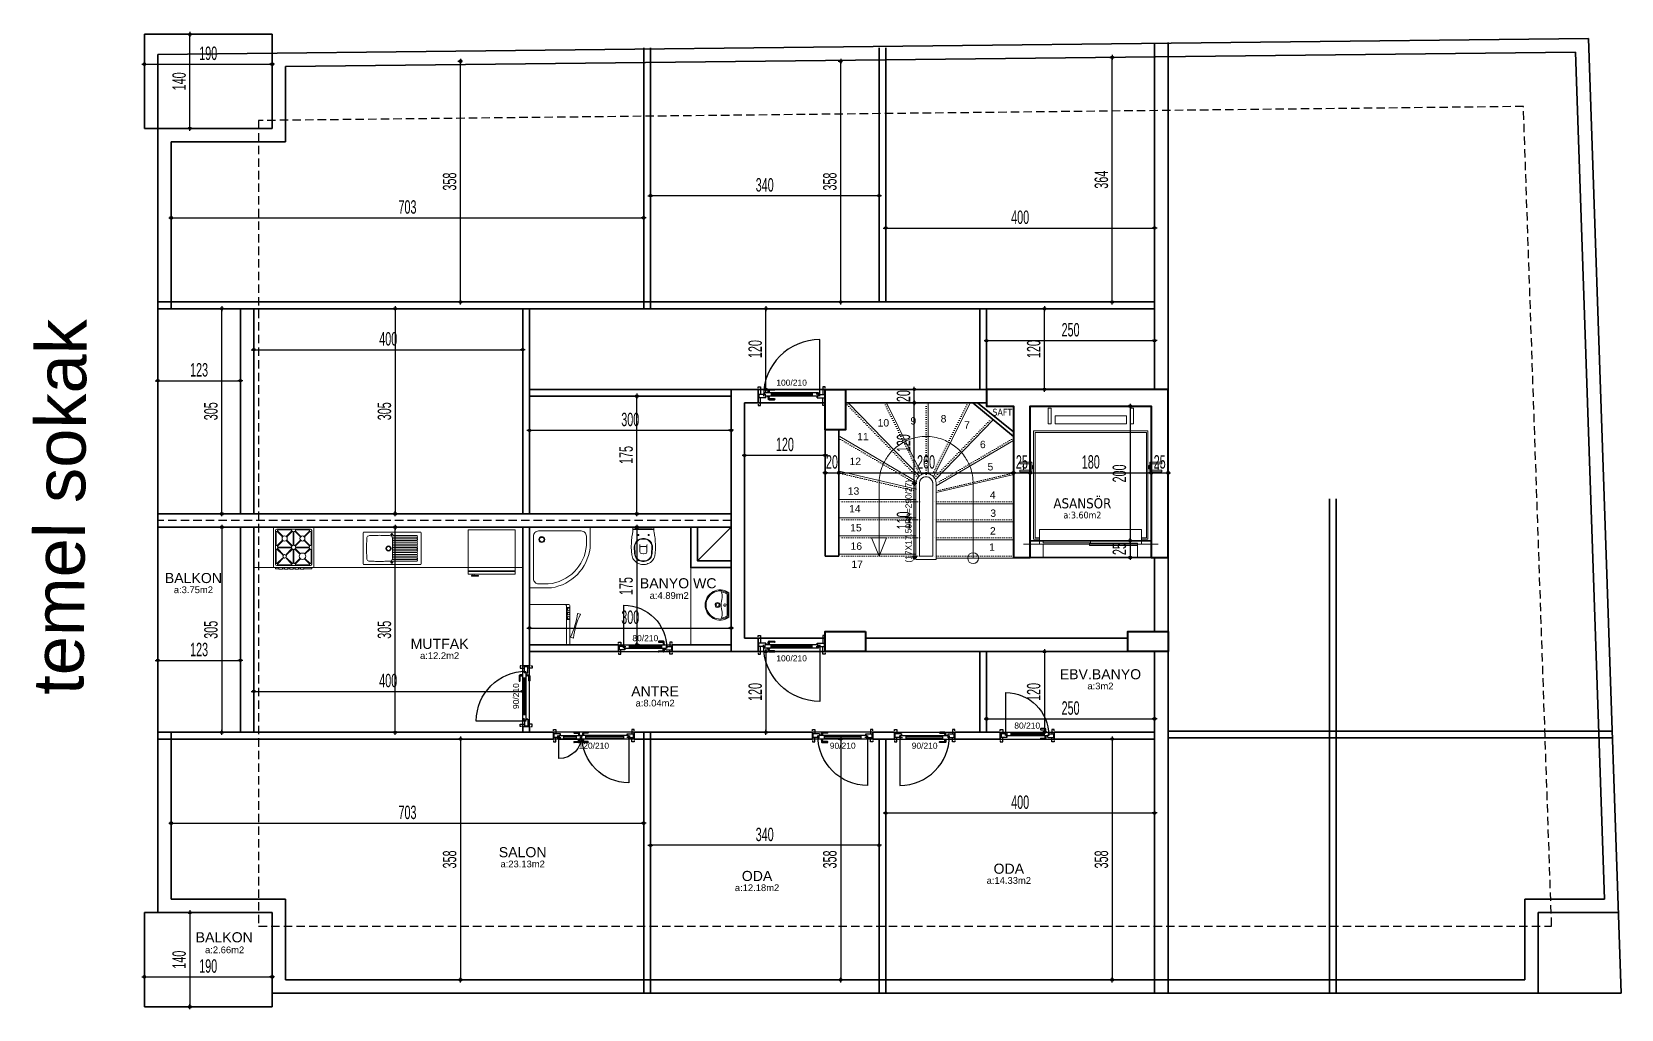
# Model space of a CAD drawing. Extents: x 2485 to 13744, y -6554 to 4135.
# Drawn here: x 11379 to 13744, y -837 to 616 of the extents above; entities that cross this region are included whole.
import ezdxf
from ezdxf.enums import TextEntityAlignment as Align

# ---------------------------------------------------------------- set-up
doc = ezdxf.new("R2010")
doc.units = 0
for name, pattern in [('DASHED2', [0.375, 0.25, -0.125]), ('DOT2', [3.175, 0, -3.175]), ('DUZ', [0])]:
    doc.linetypes.add(name, pattern=pattern)
for name, color, linetype in [('alan', 7, 'Continuous'), ('DIM', 7, 'Continuous'), ('duvar-kesim', 250, 'Continuous'), ('kapi', 16, 'Continuous'), ('kapi-yazi', 140, 'Continuous'), ('mahal', 7, 'Continuous'), ('Y-IMAR', 15, 'DUZ')]:
    doc.layers.add(name, color=color, linetype=linetype)
for name, color, linetype, lineweight in [('DUVAR', 4, 'Continuous', 35), ('IMAR_PARSEL_NO', 18, 'Continuous', 0), ('ince', 203, 'DUZ', 20), ('kolon', 1, 'Continuous', 40), ('MERDIVEN', 161, 'Continuous', 15), ('MIMARI', 2, 'Continuous', 20), ('OLCU10', 2, 'Continuous', 25), ('tefris', 6, 'Continuous', 15)]:
    doc.layers.add(name, color=color, linetype=linetype, lineweight=lineweight)
doc.styles.get("Standard").update_dxf_attribs({"font": 'arial.ttf'})
doc.styles.add('STYLE0', font='', dxfattribs={"height": 1})
doc.styles.add('STYLE4', font='comic.ttf', dxfattribs={"height": 9})
doc.styles.add('T', font='ISOt.shx', dxfattribs={"width": 0.6})
doc.styles.add('VAZ', font='tahoma.ttf')
doc.styles.get('STYLE0').set_extended_font_data('Arial')
doc.dimstyles.new('DOT2', dxfattribs={"dimtxt": 20, "dimasz": 0.7, "dimexe": 5, "dimexo": 5, "dimgap": 6, "dimtad": 1, "dimdec": 0, "dimdsep": 46, "dimtxsty": 'T', "dimblk1": 'SEL2', "dimblk2": 'SEL2', "dimsah": 1, "dimcen": 0, "dimse1": 1, "dimse2": 1, "dimclrd": 256, "dimclre": 256, "dimclrt": 256, "dimadec": 0, "dimazin": 0, "dimtfac": 1, "dimtdec": 0, "dimtix": 1, "dimtmove": 2, "dimatfit": 3, "dimldrblk": 'SEL2', "dimfxl": 1, "dimtolj": 1, "dimtzin": 0, "dimarcsym": 0})

msp = doc.modelspace()

# ---------------------------------------------------------------- texts
at = {"layer": 'alan'}
for s, p in [('a:3.75m2', (11619.784, -218.533)), ('a:4.89m2', (12327.545, -227.052)), ('a:12.2m2', (11985.994, -316.458)), ('a:3m2', (12969.013, -361.636)), ('a:8.04m2', (12306.595, -387.049)), ('a:23.13m2', (12109.528, -626.274)), ('a:12.18m2', (12458.208, -661.648)), ('a:14.33m2', (12832.733, -650.863)), ('a:2.66m2', (11666.211, -754.057))]:
    msp.add_text(s, height=10, dxfattribs=at).set_placement(p, align=Align.CENTER)
at = {"layer": 'IMAR_PARSEL_NO', "color": 0, "style": 'STYLE0'}
msp.add_text('temel sokak', height=75, rotation=89.490688, dxfattribs=at).set_placement((11456.226, -369.992))
at = {"layer": 'kapi-yazi'}
for s, rotation, p in [('100/210', 359.999997, (12509.632, 94.526)), ('80/210', 359.999997, (12292.014, -285.474)), ('100/210', 0.000003, (12509.632, -315.474)), ('90/210', 90.000001, (12099.632, -371.697)), ('120/210', 0.000003, (12215.41, -445.474)), ('90/210', 0.000003, (12585.639, -445.474))]:
    msp.add_text(s, height=9, rotation=rotation, dxfattribs=at).set_placement(p, align=Align.MIDDLE_CENTER)
for s, p in [('80/210', (12860.095, -415.474)), ('90/210', (12707.521, -445.474))]:
    msp.add_text(s, height=9, dxfattribs=at).set_placement(p, align=Align.MIDDLE_CENTER)
at = {"layer": 'mahal'}
for s, p in [('BALKON', (11619.784, -203.533)), ('BANYO WC', (12340.91, -211.304)), ('MUTFAK', (11985.994, -301.458)), ('EBV.BANYO', (12969.013, -346.636)), ('ANTRE', (12306.595, -372.049)), ('SALON', (12109.528, -611.274)), ('ODA', (12458.208, -646.648)), ('ODA', (12832.733, -635.863)), ('BALKON', (11665.636, -737.845))]:
    msp.add_text(s, height=15, dxfattribs=at).set_placement(p, align=Align.CENTER)

# ---------------------------------------------------------------- blocks, each defined once
blk = doc.blocks.new('G$C5A3F1A31')
at = {"layer": 'ince', "ltscale": 0.1}
for p, q in [((175.9, 41.6), (24.3, 41.6)), ((24.3, 20), (24.3, 41.6)), ((99.9, 25.2), (29.9, 25.2)), ((29.9, 21.7), (29.9, 25.2)), ((99.9, 25.2), (99.9, 21.7)), ((175.9, 20), (175.9, 41.6)), ((29.9, 20), (0.5, 20)), ((29.9, 0), (0.5, 0)), ((0.5, 0), (200.5, 0)), ((29.9, 20), (24.3, 20)), ((99.9, 21.7), (29.9, 21.7)), ((29.9, 0), (29.9, 20)), ((169.9, 20), (29.9, 20)), ((169.9, 0), (29.9, 0)), ((98.5, 17.8), (98.5, 21.3)), ((169.9, 21.3), (98.5, 21.3)), ((169.9, 17.8), (98.5, 17.8)), ((169.9, 21.3), (169.9, 17.8)), ((200.5, 20), (169.9, 20)), ((169.9, 0), (169.9, 20)), ((200.5, 0), (169.9, 0))]:
    blk.add_line(p, q, dxfattribs=at)
at = {"layer": 'MIMARI', "ltscale": 0.1}
for p, q in [((36.9, 198.8), (36.9, 222.1)), ((41.6, 222.1), (36.9, 222.1)), ((41.6, 198.8), (41.6, 222.1)), ((159.4, 198.8), (159.4, 222.1)), ((164.1, 222.1), (159.4, 222.1)), ((159.4, 198.8), (159.4, 222.1)), ((164.1, 222.1), (159.4, 222.1)), ((164.1, 198.8), (164.1, 222.1)), ((164.1, 198.8), (164.1, 222.1)), ((36.9, 198.8), (41.6, 198.8)), ((47.5, 198.8), (47.5, 210.5)), ((47.5, 210.5), (153.6, 210.5)), ((47.5, 198.8), (153.6, 198.8)), ((153.6, 198.8), (153.6, 210.5)), ((159.4, 198.8), (164.1, 198.8)), ((-5, 141.6), (12.8, 141.6)), ((-5, 141.6), (-5, 139.3)), ((-5, 139.3), (10.5, 139.3)), ((10.5, 129.9), (-5, 129.9)), ((-5, 129.9), (-5, 127.5)), ((12.8, 127.5), (-5, 127.5)), ((10.5, 139.3), (10.5, 129.9)), ((12.8, 141.6), (12.8, 127.5)), ((188.2, 141.6), (188.2, 127.5)), ((206, 141.6), (188.2, 141.6)), ((188.2, 127.5), (206, 127.5)), ((190.5, 139.3), (190.5, 129.9)), ((206, 139.3), (190.5, 139.3)), ((190.5, 129.9), (206, 129.9)), ((206, 141.6), (206, 139.3)), ((206, 129.9), (206, 127.5))]:
    blk.add_line(p, q, dxfattribs=at)
for points in [[(15.5, 176.5), (15.5, 188.4), (185.5, 188.4), (185.5, 27.1), (175.9, 27.1)], [(24.3, 27.1), (15.5, 27.1), (15.5, 176.5)], [(17.8, 176.5), (17.8, 186.1), (183.2, 186.1), (183.2, 29.4), (175.9, 29.4)], [(24.3, 29.4), (17.8, 29.4), (17.8, 176.5)], [(0.5, 139.3), (0.5, 129.9)], [(200.5, 139.3), (200.5, 129.9)]]:
    blk.add_lwpolyline(points, dxfattribs=at)
for points in [[(12.8, 137), (14, 137), (14, 132), (12.8, 132)], [(14, 135.5), (15.5, 134.6), (15.5, 134.6), (14, 133.6)], [(187, 135.5), (185.5, 134.6), (185.5, 134.6), (187, 133.6)], [(188.2, 137), (187, 137), (187, 132), (188.2, 132)]]:
    blk.add_lwpolyline(points, close=True, dxfattribs=at)
for points in [[(12.8, 137), (14, 137), (12.8, 132), (14, 132)], [(14, 133.6), (15.5, 134.6), (14, 135.5), (15.5, 134.6)], [(187, 133.6), (185.5, 134.6), (187, 135.5), (185.5, 134.6)], [(188.2, 137), (187, 137), (188.2, 132), (187, 132)]]:
    blk.add_solid(points, dxfattribs=at)
blk = doc.blocks.new('SEL2')
at = {"layer": 'OLCU10'}
for p, q in [((5.25, 0), (-5.25, 0)), ((0, 5.25), (0, -3.95))]:
    blk.add_line(p, q, dxfattribs=at)
blk.add_circle((0, 0), 2.75, dxfattribs=at)
blk = doc.blocks.new('*D65')
at = {"layer": 'Defpoints', "color": 0}
for p in [(625, 365), (593.6, 165), (625, 165)]:
    blk.add_point(p, dxfattribs=at)
at = {"layer": 'DIM', "lineweight": -2}
blk.add_line((593.6, 364.3), (593.6, 165.7), dxfattribs=at)
at = {"layer": 'DIM', "linetype": 'ByBlock', "lineweight": -2, "xscale": 0.7, "yscale": 0.7, "zscale": 0.7}
for p, rotation in [((593.6, 365), 90), ((593.6, 165), 270)]:
    blk.add_blockref('SEL2', p, dxfattribs=dict(at, rotation=rotation))
at = {"layer": 'DIM', "insert": (577.6, 265), "char_height": 20, "attachment_point": 5, "rotation": 90, "style": 'T'}
blk.add_mtext('\\A1;200', dxfattribs=at)
blk = doc.blocks.new('801523d012')
at = {"layer": 'DUVAR'}
for p, q in [((397008.2, 4542242), (397068.7, 4542191.7)), ((397015.3, 4542242), (397068.7, 4542198.7))]:
    blk.add_line(p, q, dxfattribs=at)
at = {"layer": 'MERDIVEN', "linetype": 'DOT2'}
for p, q in [((396808.7, 4542137.5), (396923.7, 4542110.8)), ((397068.7, 4542137.5), (396953.7, 4542110.8)), ((396928.7, 4542095), (396808.7, 4542095)), ((397068.7, 4542095), (396948.7, 4542095)), ((396928.7, 4542068), (396808.7, 4542068)), ((397068.7, 4542068), (396948.7, 4542068)), ((396928.7, 4542041), (396808.7, 4542041)), ((397068.7, 4542041), (396948.7, 4542041)), ((396928.7, 4542014), (396808.7, 4542014)), ((397068.7, 4542014), (396948.7, 4542014))]:
    blk.add_line(p, q, dxfattribs=at)
at = {"layer": 'MERDIVEN'}
for p, q in [((396809.4, 4542140.5), (396924.4, 4542113.8)), ((396928.7, 4542122), (396928.7, 4542014)), ((397069.2, 4542135.6), (396953.7, 4542108.8)), ((396923.7, 4542098), (396808.7, 4542098)), ((396923.7, 4542071), (396808.7, 4542071)), ((397068.7, 4542092), (396953.7, 4542092)), ((397068.7, 4542065), (396953.7, 4542065)), ((396923.7, 4542044), (396808.7, 4542044)), ((397068.7, 4542038), (396953.7, 4542038)), ((396923.7, 4542017), (396808.7, 4542017)), ((397068.7, 4542011), (396953.7, 4542011))]:
    blk.add_line(p, q, dxfattribs=at)
at = {"layer": 'MERDIVEN', "linetype": 'DOT2'}
for points in [[(396926.5, 4542130.7), (396818.5, 4542242)], [(396876.7, 4542242), (396929.9, 4542134.1)], [(396938.7, 4542132), (396938.7, 4542242)], [(397000.8, 4542242), (396947.6, 4542134.1)], [(396950.9, 4542130.7), (397036.3, 4542218.6)], [(396808.7, 4542189.2), (396923.7, 4542121.9)], [(397068.7, 4542189.2), (396953.7, 4542121.9)]]:
    blk.add_lwpolyline(points, dxfattribs=at)
at = {"layer": 'MERDIVEN'}
for points in [[(396928.7, 4542132.8), (396822.7, 4542242)], [(396880, 4542242), (396932.6, 4542135.4)], [(396941.7, 4542136.1), (396941.7, 4542242)], [(397004.1, 4542242), (396949.9, 4542132)], [(396952.5, 4542128), (397038.6, 4542216.7)], [(396810.2, 4542191.8), (396925.2, 4542124.5)], [(397068.7, 4542185.8), (396953.7, 4542118.4)], [(396868.7, 4542014), (396857.7, 4542041), (396868.7, 4542041)], [(396868.7, 4542014), (396879.8, 4542041), (396868.7, 4542041)], [(396928.7, 4542014), (396948.7, 4542014)]]:
    blk.add_lwpolyline(points, dxfattribs=at)
blk.add_lwpolyline([(397008.7, 4542011), (397008.7, 4542039), (397008.7, 4542041), (397008.7, 4542068), (397008.7, 4542095), (397008.7, 4542122, 0.086429), (397004.6, 4542145.6, 0.06725), (396996, 4542162.3, 0.076795), (396981.1, 4542177.7, 0.076203), (396962.5, 4542187.8, 0.086852), (396938.7, 4542192, 0.086852), (396915, 4542187.8, 0.076203), (396896.3, 4542177.7, 0.076795), (396881.5, 4542162.3, 0.06725), (396872.9, 4542145.6, 0.086429), (396868.7, 4542122), (396868.7, 4542095), (396868.7, 4542068), (396868.7, 4542041), (396868.7, 4542014)], format="xyb", dxfattribs=at)
for points in [[(396953.7, 4542039), (396953.7, 4542041), (396953.7, 4542068), (396953.7, 4542095), (396953.7, 4542122, 0.086429), (396952.8, 4542127, 0.06725), (396951, 4542130.6, 0.076795), (396947.8, 4542133.9, 0.076203), (396943.8, 4542136.1, 0.086852), (396938.7, 4542137, 0.086852), (396933.6, 4542136.1, 0.076203), (396929.6, 4542133.9, 0.076795), (396926.5, 4542130.6, 0.06725), (396924.6, 4542127, 0.086429), (396923.7, 4542122), (396923.7, 4542095), (396923.7, 4542068), (396923.7, 4542041), (396923.7, 4542009), (396953.7, 4542009)], [(396948.7, 4542039), (396948.7, 4542041), (396948.7, 4542068), (396948.7, 4542095), (396948.7, 4542122, 0.086429), (396948.1, 4542125.4, 0.06725), (396946.9, 4542127.7, 0.076795), (396944.8, 4542129.9, 0.076203), (396942.1, 4542131.4, 0.086852), (396938.7, 4542132, 0.086852), (396935.3, 4542131.4, 0.076203), (396932.7, 4542129.9, 0.076795), (396930.6, 4542127.7, 0.06725), (396929.3, 4542125.4, 0.086429), (396928.7, 4542122), (396928.7, 4542095), (396928.7, 4542068), (396928.7, 4542041), (396928.7, 4542014), (396948.7, 4542014)]]:
    blk.add_lwpolyline(points, format="xyb", close=True, dxfattribs=at)
blk.add_circle((397008.7, 4542011), 8.11, dxfattribs=at)
blk.add_arc((396938.7, 4542122), 10, 0, 180, dxfattribs=at)
for s, p in [('10', (396875.2, 4542212.3)), ('9', (396919.8, 4542215.2)), ('8', (396964.7, 4542218.3)), ('7', (396999.5, 4542209.2)), ('11', (396844.8, 4542191.8)), ('6', (397023.1, 4542180.1)), ('12', (396833.4, 4542155.1)), ('5', (397034.4, 4542146.9)), ('13', (396830.8, 4542110.9)), ('4', (397037.8, 4542104.8)), ('14', (396832.7, 4542084.4)), ('3', (397038.5, 4542077.9)), ('15', (396834.4, 4542056.2)), ('2', (397038, 4542051.6)), ('16', (396834.9, 4542028.9)), ('1', (397036.7, 4542027.4)), ('17', (396836.2, 4542001.9))]:
    blk.add_text(s, height=11, dxfattribs=at).set_placement(p, align=Align.MIDDLE)
at = {"layer": 'MERDIVEN', "style": 'STYLE4'}
blk.add_text('(17X17.50Rh=290/27)', height=9.321, rotation=90, dxfattribs=at).set_placement((396917.1, 4542004.4))
blk = doc.blocks.new('*D66')
at = {"layer": 'Defpoints', "color": 0}
for p in [(272.5, 250), (290, 250), (423.5, 140)]:
    blk.add_point(p, dxfattribs=at)
at = {"layer": 'DIM', "lineweight": -2}
blk.add_line((272.5, 140.7), (272.5, 249.3), dxfattribs=at)
at = {"layer": 'DIM', "linetype": 'ByBlock', "lineweight": -2, "xscale": 0.7, "yscale": 0.7, "zscale": 0.7}
for p, rotation in [((272.5, 250), 90), ((272.5, 140), 270)]:
    blk.add_blockref('SEL2', p, dxfattribs=dict(at, rotation=rotation))
at = {"layer": 'DIM', "insert": (256.5, 195), "char_height": 20, "attachment_point": 5, "rotation": 90, "style": 'T'}
blk.add_mtext('\\A1;110', dxfattribs=at)
blk = doc.blocks.new('*D67')
at = {"layer": 'Defpoints', "color": 0}
for p in [(272.5, 370), (306.2, 370), (290, 250)]:
    blk.add_point(p, dxfattribs=at)
at = {"layer": 'DIM', "lineweight": -2}
blk.add_line((272.5, 250.7), (272.5, 369.3), dxfattribs=at)
at = {"layer": 'DIM', "linetype": 'ByBlock', "lineweight": -2, "xscale": 0.7, "yscale": 0.7, "zscale": 0.7}
for p, rotation in [((272.5, 370), 90), ((272.5, 250), 270)]:
    blk.add_blockref('SEL2', p, dxfattribs=dict(at, rotation=rotation))
at = {"layer": 'DIM', "insert": (256.5, 310), "char_height": 20, "attachment_point": 5, "rotation": 90, "style": 'T'}
blk.add_mtext('\\A1;120', dxfattribs=at)
blk = doc.blocks.new('*D68')
at = {"layer": 'Defpoints', "color": 0}
for p in [(272.5, 390), (306.2, 390), (306.2, 370)]:
    blk.add_point(p, dxfattribs=at)
at = {"layer": 'DIM', "lineweight": -2}
for p, q in [((272.5, 390.7), (272.5, 391.4)), ((272.5, 370), (272.5, 390)), ((272.5, 369.3), (272.5, 368.6))]:
    blk.add_line(p, q, dxfattribs=at)
at = {"layer": 'DIM', "linetype": 'ByBlock', "lineweight": -2, "xscale": 0.7, "yscale": 0.7, "zscale": 0.7}
for p, rotation in [((272.5, 390), 270), ((272.5, 370), 90)]:
    blk.add_blockref('SEL2', p, dxfattribs=dict(at, rotation=rotation))
at = {"layer": 'DIM', "insert": (256.5, 380), "char_height": 20, "attachment_point": 5, "rotation": 90, "style": 'T'}
blk.add_mtext('\\A1;20', dxfattribs=at)
blk = doc.blocks.new('*D69')
at = {"layer": 'Defpoints', "color": 0}
for p in [(601.1, 165), (593.6, 140), (601.1, 140)]:
    blk.add_point(p, dxfattribs=at)
at = {"layer": 'DIM', "lineweight": -2}
for p, q in [((593.6, 165.7), (593.6, 166.4)), ((593.6, 165), (593.6, 140)), ((593.6, 139.3), (593.6, 138.6))]:
    blk.add_line(p, q, dxfattribs=at)
at = {"layer": 'DIM', "linetype": 'ByBlock', "lineweight": -2, "xscale": 0.7, "yscale": 0.7, "zscale": 0.7}
for p, rotation in [((593.6, 165), 270), ((593.6, 140), 90)]:
    blk.add_blockref('SEL2', p, dxfattribs=dict(at, rotation=rotation))
at = {"layer": 'DIM', "insert": (577.6, 152.5), "char_height": 20, "attachment_point": 5, "rotation": 90, "style": 'T'}
blk.add_mtext('\\A1;25', dxfattribs=at)
blk = doc.blocks.new('*D70')
at = {"layer": 'Defpoints', "color": 0}
for p in [(160, 266), (160, 251.7), (140, 236)]:
    blk.add_point(p, dxfattribs=at)
at = {"layer": 'DIM', "lineweight": -2}
for p, q in [((139.3, 266), (138.6, 266)), ((140, 266), (160, 266)), ((160.7, 266), (161.4, 266))]:
    blk.add_line(p, q, dxfattribs=at)
at = {"layer": 'DIM', "linetype": 'ByBlock', "lineweight": -2, "xscale": 0.7, "yscale": 0.7, "zscale": 0.7}
blk.add_blockref('SEL2', (140, 266), dxfattribs=at)
at = {"layer": 'DIM', "linetype": 'ByBlock', "lineweight": -2, "xscale": 0.7, "yscale": 0.7, "zscale": 0.7, "rotation": 180}
blk.add_blockref('SEL2', (160, 266), dxfattribs=at)
at = {"layer": 'DIM', "insert": (150, 282), "char_height": 20, "attachment_point": 5, "style": 'T'}
blk.add_mtext('\\A1;20', dxfattribs=at)
blk = doc.blocks.new('*D71')
at = {"layer": 'Defpoints', "color": 0}
for p in [(420, 266), (160, 251.7), (420, 240)]:
    blk.add_point(p, dxfattribs=at)
at = {"layer": 'DIM', "lineweight": -2}
blk.add_line((160.7, 266), (419.3, 266), dxfattribs=at)
at = {"layer": 'DIM', "linetype": 'ByBlock', "lineweight": -2, "xscale": 0.7, "yscale": 0.7, "zscale": 0.7, "rotation": 180}
blk.add_blockref('SEL2', (160, 266), dxfattribs=at)
at = {"layer": 'DIM', "linetype": 'ByBlock', "lineweight": -2, "xscale": 0.7, "yscale": 0.7, "zscale": 0.7}
blk.add_blockref('SEL2', (420, 266), dxfattribs=at)
at = {"layer": 'DIM', "insert": (290, 282), "char_height": 20, "attachment_point": 5, "style": 'T'}
blk.add_mtext('\\A1;260', dxfattribs=at)
blk = doc.blocks.new('*D72')
at = {"layer": 'Defpoints', "color": 0}
for p in [(445, 266), (420, 240), (445, 245.3)]:
    blk.add_point(p, dxfattribs=at)
at = {"layer": 'DIM', "lineweight": -2}
for p, q in [((419.3, 266), (418.6, 266)), ((420, 266), (445, 266)), ((445.7, 266), (446.4, 266))]:
    blk.add_line(p, q, dxfattribs=at)
at = {"layer": 'DIM', "linetype": 'ByBlock', "lineweight": -2, "xscale": 0.7, "yscale": 0.7, "zscale": 0.7}
blk.add_blockref('SEL2', (420, 266), dxfattribs=at)
at = {"layer": 'DIM', "linetype": 'ByBlock', "lineweight": -2, "xscale": 0.7, "yscale": 0.7, "zscale": 0.7, "rotation": 180}
blk.add_blockref('SEL2', (445, 266), dxfattribs=at)
at = {"layer": 'DIM', "insert": (432.5, 282), "char_height": 20, "attachment_point": 5, "style": 'T'}
blk.add_mtext('\\A1;25', dxfattribs=at)
blk = doc.blocks.new('*D73')
at = {"layer": 'Defpoints', "color": 0}
for p in [(625, 266), (445, 245.3), (625, 254)]:
    blk.add_point(p, dxfattribs=at)
at = {"layer": 'DIM', "lineweight": -2}
blk.add_line((445.7, 266), (624.3, 266), dxfattribs=at)
at = {"layer": 'DIM', "linetype": 'ByBlock', "lineweight": -2, "xscale": 0.7, "yscale": 0.7, "zscale": 0.7, "rotation": 180}
blk.add_blockref('SEL2', (445, 266), dxfattribs=at)
at = {"layer": 'DIM', "linetype": 'ByBlock', "lineweight": -2, "xscale": 0.7, "yscale": 0.7, "zscale": 0.7}
blk.add_blockref('SEL2', (625, 266), dxfattribs=at)
at = {"layer": 'DIM', "insert": (535, 282), "char_height": 20, "attachment_point": 5, "style": 'T'}
blk.add_mtext('\\A1;180', dxfattribs=at)
blk = doc.blocks.new('*D74')
at = {"layer": 'Defpoints', "color": 0}
for p in [(650, 266), (625, 254), (650, 254)]:
    blk.add_point(p, dxfattribs=at)
at = {"layer": 'DIM', "lineweight": -2}
for p, q in [((624.3, 266), (623.6, 266)), ((625, 266), (650, 266)), ((650.7, 266), (651.4, 266))]:
    blk.add_line(p, q, dxfattribs=at)
at = {"layer": 'DIM', "linetype": 'ByBlock', "lineweight": -2, "xscale": 0.7, "yscale": 0.7, "zscale": 0.7}
blk.add_blockref('SEL2', (625, 266), dxfattribs=at)
at = {"layer": 'DIM', "linetype": 'ByBlock', "lineweight": -2, "xscale": 0.7, "yscale": 0.7, "zscale": 0.7, "rotation": 180}
blk.add_blockref('SEL2', (650, 266), dxfattribs=at)
at = {"layer": 'DIM', "insert": (637.5, 282), "char_height": 20, "attachment_point": 5, "style": 'T'}
blk.add_mtext('\\A1;25', dxfattribs=at)
blk = doc.blocks.new('*D75')
at = {"layer": 'Defpoints', "color": 0}
for p in [(20, 295.7), (140, 295.7), (140, 292)]:
    blk.add_point(p, dxfattribs=at)
at = {"layer": 'DIM', "lineweight": -2}
blk.add_line((20.7, 292), (139.3, 292), dxfattribs=at)
at = {"layer": 'DIM', "linetype": 'ByBlock', "lineweight": -2, "xscale": 0.7, "yscale": 0.7, "zscale": 0.7, "rotation": 180}
blk.add_blockref('SEL2', (20, 292), dxfattribs=at)
at = {"layer": 'DIM', "linetype": 'ByBlock', "lineweight": -2, "xscale": 0.7, "yscale": 0.7, "zscale": 0.7}
blk.add_blockref('SEL2', (140, 292), dxfattribs=at)
at = {"layer": 'DIM', "insert": (80, 308), "char_height": 20, "attachment_point": 5, "style": 'T'}
blk.add_mtext('\\A1;120', dxfattribs=at)
blk = doc.blocks.new('*D110')
at = {"layer": 'Defpoints', "color": 0}
for p in [(12185.3, -435.5), (12017, -793.7), (12056, -793.7)]:
    blk.add_point(p, dxfattribs=at)
at = {"layer": 'DIM', "lineweight": -2}
blk.add_line((12017, -436.2), (12017, -793), dxfattribs=at)
at = {"layer": 'DIM', "linetype": 'ByBlock', "lineweight": -2, "xscale": 0.7, "yscale": 0.7, "zscale": 0.7}
for p, rotation in [((12017, -435.5), 90), ((12017, -793.7), 270)]:
    blk.add_blockref('SEL2', p, dxfattribs=dict(at, rotation=rotation))
at = {"layer": 'DIM', "insert": (12001, -614.6), "char_height": 20, "attachment_point": 5, "rotation": 90, "style": 'T'}
blk.add_mtext('\\A1;358', dxfattribs=at)
blk = doc.blocks.new('*D111')
at = {"layer": 'Defpoints', "color": 0}
for p in [(11914.1, -120.5), (11920, -120.5), (12005.9, -425.5)]:
    blk.add_point(p, dxfattribs=at)
at = {"layer": 'DIM', "lineweight": -2}
blk.add_line((11920, -424.8), (11920, -121.2), dxfattribs=at)
at = {"layer": 'DIM', "linetype": 'ByBlock', "lineweight": -2, "xscale": 0.7, "yscale": 0.7, "zscale": 0.7}
for p, rotation in [((11920, -120.5), 90), ((11920, -425.5), 270)]:
    blk.add_blockref('SEL2', p, dxfattribs=dict(at, rotation=rotation))
at = {"layer": 'DIM', "insert": (11904, -273), "char_height": 20, "attachment_point": 5, "rotation": 90, "style": 'T'}
blk.add_mtext('\\A1;305', dxfattribs=at)
blk = doc.blocks.new('*D112')
at = {"layer": 'Defpoints', "color": 0}
for p in [(12289.6, -560.7), (12289.6, -572.4), (11586.8, -633.2)]:
    blk.add_point(p, dxfattribs=at)
at = {"layer": 'DIM', "lineweight": -2}
blk.add_line((11587.5, -560.7), (12288.9, -560.7), dxfattribs=at)
at = {"layer": 'DIM', "linetype": 'ByBlock', "lineweight": -2, "xscale": 0.7, "yscale": 0.7, "zscale": 0.7, "rotation": 180}
blk.add_blockref('SEL2', (11586.8, -560.7), dxfattribs=at)
at = {"layer": 'DIM', "linetype": 'ByBlock', "lineweight": -2, "xscale": 0.7, "yscale": 0.7, "zscale": 0.7}
blk.add_blockref('SEL2', (12289.6, -560.7), dxfattribs=at)
at = {"layer": 'DIM', "insert": (11938.2, -544.7), "char_height": 20, "attachment_point": 5, "style": 'T'}
blk.add_mtext('\\A1;703', dxfattribs=at)
blk = doc.blocks.new('*D113')
at = {"layer": 'Defpoints', "color": 0}
for p in [(11709.6, -273), (12109.6, -273), (12109.6, -364.6)]:
    blk.add_point(p, dxfattribs=at)
at = {"layer": 'DIM', "lineweight": -2}
blk.add_line((11710.3, -364.6), (12108.9, -364.6), dxfattribs=at)
at = {"layer": 'DIM', "linetype": 'ByBlock', "lineweight": -2, "xscale": 0.7, "yscale": 0.7, "zscale": 0.7, "rotation": 180}
blk.add_blockref('SEL2', (11709.6, -364.6), dxfattribs=at)
at = {"layer": 'DIM', "linetype": 'ByBlock', "lineweight": -2, "xscale": 0.7, "yscale": 0.7, "zscale": 0.7}
blk.add_blockref('SEL2', (12109.6, -364.6), dxfattribs=at)
at = {"layer": 'DIM', "insert": (11909.6, -348.6), "char_height": 20, "attachment_point": 5, "style": 'T'}
blk.add_mtext('\\A1;400', dxfattribs=at)
blk = doc.blocks.new('*D114')
at = {"layer": 'Defpoints', "color": 0}
for p in [(12279.8, -120.5), (12279.5, -295.5), (12279.8, -295.5)]:
    blk.add_point(p, dxfattribs=at)
at = {"layer": 'DIM', "lineweight": -2}
blk.add_line((12279.5, -121.2), (12279.5, -294.8), dxfattribs=at)
at = {"layer": 'DIM', "linetype": 'ByBlock', "lineweight": -2, "xscale": 0.7, "yscale": 0.7, "zscale": 0.7}
for p, rotation in [((12279.5, -120.5), 90), ((12279.5, -295.5), 270)]:
    blk.add_blockref('SEL2', p, dxfattribs=dict(at, rotation=rotation))
at = {"layer": 'DIM', "insert": (12263.5, -208), "char_height": 20, "attachment_point": 5, "rotation": 90, "style": 'T'}
blk.add_mtext('\\A1;175', dxfattribs=at)
blk = doc.blocks.new('*D115')
at = {"layer": 'Defpoints', "color": 0}
for p in [(12119.6, -247.4), (12419.6, -247.4), (12419.6, -270.4)]:
    blk.add_point(p, dxfattribs=at)
at = {"layer": 'DIM', "lineweight": -2}
blk.add_line((12120.3, -270.4), (12418.9, -270.4), dxfattribs=at)
at = {"layer": 'DIM', "linetype": 'ByBlock', "lineweight": -2, "xscale": 0.7, "yscale": 0.7, "zscale": 0.7, "rotation": 180}
blk.add_blockref('SEL2', (12119.6, -270.4), dxfattribs=at)
at = {"layer": 'DIM', "linetype": 'ByBlock', "lineweight": -2, "xscale": 0.7, "yscale": 0.7, "zscale": 0.7}
blk.add_blockref('SEL2', (12419.6, -270.4), dxfattribs=at)
at = {"layer": 'DIM', "insert": (12269.6, -254.4), "char_height": 20, "attachment_point": 5, "style": 'T'}
blk.add_mtext('\\A1;300', dxfattribs=at)
blk = doc.blocks.new('*D116')
at = {"layer": 'Defpoints', "color": 0}
for p in [(12649.6, -535.5), (13049.6, -522.9), (13049.6, -545.5)]:
    blk.add_point(p, dxfattribs=at)
at = {"layer": 'DIM', "lineweight": -2}
blk.add_line((12650.3, -545.5), (13048.9, -545.5), dxfattribs=at)
at = {"layer": 'DIM', "linetype": 'ByBlock', "lineweight": -2, "xscale": 0.7, "yscale": 0.7, "zscale": 0.7, "rotation": 180}
blk.add_blockref('SEL2', (12649.6, -545.5), dxfattribs=at)
at = {"layer": 'DIM', "linetype": 'ByBlock', "lineweight": -2, "xscale": 0.7, "yscale": 0.7, "zscale": 0.7}
blk.add_blockref('SEL2', (13049.6, -545.5), dxfattribs=at)
at = {"layer": 'DIM', "insert": (12849.6, -529.5), "char_height": 20, "attachment_point": 5, "style": 'T'}
blk.add_mtext('\\A1;400', dxfattribs=at)
blk = doc.blocks.new('*D117')
at = {"layer": 'Defpoints', "color": 0}
for p in [(12639.6, -514.2), (12299.6, -593.5), (12299.6, -600.4)]:
    blk.add_point(p, dxfattribs=at)
at = {"layer": 'DIM', "lineweight": -2}
blk.add_line((12638.9, -593.5), (12300.3, -593.5), dxfattribs=at)
at = {"layer": 'DIM', "linetype": 'ByBlock', "lineweight": -2, "xscale": 0.7, "yscale": 0.7, "zscale": 0.7, "rotation": 180}
blk.add_blockref('SEL2', (12299.6, -593.5), dxfattribs=at)
at = {"layer": 'DIM', "linetype": 'ByBlock', "lineweight": -2, "xscale": 0.7, "yscale": 0.7, "zscale": 0.7}
blk.add_blockref('SEL2', (12639.6, -593.5), dxfattribs=at)
at = {"layer": 'DIM', "insert": (12469.6, -577.5), "char_height": 20, "attachment_point": 5, "style": 'T'}
blk.add_mtext('\\A1;340', dxfattribs=at)
blk = doc.blocks.new('*D118')
at = {"layer": 'Defpoints', "color": 0}
for p in [(12966.4, -435.5), (12573.8, -793.7), (12582.6, -793.7)]:
    blk.add_point(p, dxfattribs=at)
at = {"layer": 'DIM', "lineweight": -2}
blk.add_line((12582.6, -436.2), (12582.6, -793), dxfattribs=at)
at = {"layer": 'DIM', "linetype": 'ByBlock', "lineweight": -2, "xscale": 0.7, "yscale": 0.7, "zscale": 0.7}
for p, rotation in [((12582.6, -435.5), 90), ((12582.6, -793.7), 270)]:
    blk.add_blockref('SEL2', p, dxfattribs=dict(at, rotation=rotation))
at = {"layer": 'DIM', "insert": (12566.6, -614.6), "char_height": 20, "attachment_point": 5, "rotation": 90, "style": 'T'}
blk.add_mtext('\\A1;358', dxfattribs=at)
blk = doc.blocks.new('*D119')
at = {"layer": 'Defpoints', "color": 0}
for p in [(12975.8, -435.5), (12975.8, -793.7), (12986.5, -793.7)]:
    blk.add_point(p, dxfattribs=at)
at = {"layer": 'DIM', "lineweight": -2}
blk.add_line((12986.5, -436.2), (12986.5, -793), dxfattribs=at)
at = {"layer": 'DIM', "linetype": 'ByBlock', "lineweight": -2, "xscale": 0.7, "yscale": 0.7, "zscale": 0.7}
for p, rotation in [((12986.5, -435.5), 90), ((12986.5, -793.7), 270)]:
    blk.add_blockref('SEL2', p, dxfattribs=dict(at, rotation=rotation))
at = {"layer": 'DIM', "insert": (12970.5, -614.6), "char_height": 20, "attachment_point": 5, "rotation": 90, "style": 'T'}
blk.add_mtext('\\A1;358', dxfattribs=at)
blk = doc.blocks.new('*D120')
at = {"layer": 'Defpoints', "color": 0}
for p in [(12890.7, -305.5), (12885.8, -425.5), (12890.7, -425.5)]:
    blk.add_point(p, dxfattribs=at)
at = {"layer": 'DIM', "lineweight": -2}
blk.add_line((12885.8, -306.2), (12885.8, -424.8), dxfattribs=at)
at = {"layer": 'DIM', "linetype": 'ByBlock', "lineweight": -2, "xscale": 0.7, "yscale": 0.7, "zscale": 0.7}
for p, rotation in [((12885.8, -305.5), 90), ((12885.8, -425.5), 270)]:
    blk.add_blockref('SEL2', p, dxfattribs=dict(at, rotation=rotation))
at = {"layer": 'DIM', "insert": (12869.8, -365.5), "char_height": 20, "attachment_point": 5, "rotation": 90, "style": 'T'}
blk.add_mtext('\\A1;120', dxfattribs=at)
blk = doc.blocks.new('*D121')
at = {"layer": 'Defpoints', "color": 0}
for p in [(12799.6, -400.5), (13049.6, -400.5), (13049.6, -405.5)]:
    blk.add_point(p, dxfattribs=at)
at = {"layer": 'DIM', "lineweight": -2}
blk.add_line((12800.3, -405.5), (13048.9, -405.5), dxfattribs=at)
at = {"layer": 'DIM', "linetype": 'ByBlock', "lineweight": -2, "xscale": 0.7, "yscale": 0.7, "zscale": 0.7}
blk.add_blockref('SEL2', (13049.6, -405.5), dxfattribs=at)
at = {"layer": 'DIM', "linetype": 'ByBlock', "lineweight": -2, "xscale": 0.7, "yscale": 0.7, "zscale": 0.7, "rotation": 180}
blk.add_blockref('SEL2', (12799.6, -405.5), dxfattribs=at)
at = {"layer": 'DIM', "insert": (12924.6, -389.5), "char_height": 20, "attachment_point": 5, "style": 'T'}
blk.add_mtext('\\A1;250', dxfattribs=at)
blk = doc.blocks.new('*D122')
at = {"layer": 'Defpoints', "color": 0}
for p in [(11566.8, -299.9), (11689.6, -299.9), (11689.6, -318.5)]:
    blk.add_point(p, dxfattribs=at)
at = {"layer": 'DIM', "lineweight": -2}
blk.add_line((11567.5, -318.5), (11688.9, -318.5), dxfattribs=at)
at = {"layer": 'DIM', "linetype": 'ByBlock', "lineweight": -2, "xscale": 0.7, "yscale": 0.7, "zscale": 0.7, "rotation": 180}
blk.add_blockref('SEL2', (11566.8, -318.5), dxfattribs=at)
at = {"layer": 'DIM', "linetype": 'ByBlock', "lineweight": -2, "xscale": 0.7, "yscale": 0.7, "zscale": 0.7}
blk.add_blockref('SEL2', (11689.6, -318.5), dxfattribs=at)
at = {"layer": 'DIM', "insert": (11628.2, -302.5), "char_height": 20, "attachment_point": 5, "style": 'T'}
blk.add_mtext('\\A1;123', dxfattribs=at)
blk = doc.blocks.new('*D123')
at = {"layer": 'Defpoints', "color": 0}
for p in [(11689.6, -120.5), (11661.9, -425.5), (11689.6, -425.5)]:
    blk.add_point(p, dxfattribs=at)
at = {"layer": 'DIM', "lineweight": -2}
blk.add_line((11661.9, -121.2), (11661.9, -424.8), dxfattribs=at)
at = {"layer": 'DIM', "linetype": 'ByBlock', "lineweight": -2, "xscale": 0.7, "yscale": 0.7, "zscale": 0.7}
for p, rotation in [((11661.9, -120.5), 90), ((11661.9, -425.5), 270)]:
    blk.add_blockref('SEL2', p, dxfattribs=dict(at, rotation=rotation))
at = {"layer": 'DIM', "insert": (11645.9, -273), "char_height": 20, "attachment_point": 5, "rotation": 90, "style": 'T'}
blk.add_mtext('\\A1;305', dxfattribs=at)
blk = doc.blocks.new('*D124')
at = {"layer": 'Defpoints', "color": 0}
for p in [(11623.5, -693.7), (11614.6, -833.7), (11623.5, -833.7)]:
    blk.add_point(p, dxfattribs=at)
at = {"layer": 'DIM', "lineweight": -2}
blk.add_line((11614.6, -694.4), (11614.6, -833), dxfattribs=at)
at = {"layer": 'DIM', "linetype": 'ByBlock', "lineweight": -2, "xscale": 0.7, "yscale": 0.7, "zscale": 0.7}
for p, rotation in [((11614.6, -693.7), 90), ((11614.6, -833.7), 270)]:
    blk.add_blockref('SEL2', p, dxfattribs=dict(at, rotation=rotation))
at = {"layer": 'DIM', "insert": (11598.6, -763.7), "char_height": 20, "attachment_point": 5, "rotation": 90, "style": 'T'}
blk.add_mtext('\\A1;140', dxfattribs=at)
blk = doc.blocks.new('*D125')
at = {"layer": 'Defpoints', "color": 0}
for p in [(11546.8, -794.1), (11736.8, -789.2), (11736.8, -794.1)]:
    blk.add_point(p, dxfattribs=at)
at = {"layer": 'DIM', "lineweight": -2}
blk.add_line((11547.5, -789.2), (11736.1, -789.2), dxfattribs=at)
at = {"layer": 'DIM', "linetype": 'ByBlock', "lineweight": -2, "xscale": 0.7, "yscale": 0.7, "zscale": 0.7, "rotation": 180}
blk.add_blockref('SEL2', (11546.8, -789.2), dxfattribs=at)
at = {"layer": 'DIM', "linetype": 'ByBlock', "lineweight": -2, "xscale": 0.7, "yscale": 0.7, "zscale": 0.7}
blk.add_blockref('SEL2', (11736.8, -789.2), dxfattribs=at)
at = {"layer": 'DIM', "insert": (11641.8, -773.2), "char_height": 20, "attachment_point": 5, "style": 'T'}
blk.add_mtext('\\A1;190', dxfattribs=at)
blk = doc.blocks.new('*D126')
at = {"layer": 'Defpoints', "color": 0}
for p in [(12485.6, -305.5), (12471.5, -425.5), (12485.6, -425.5)]:
    blk.add_point(p, dxfattribs=at)
at = {"layer": 'DIM', "lineweight": -2}
blk.add_line((12471.5, -306.2), (12471.5, -424.8), dxfattribs=at)
at = {"layer": 'DIM', "linetype": 'ByBlock', "lineweight": -2, "xscale": 0.7, "yscale": 0.7, "zscale": 0.7}
for p, rotation in [((12471.5, -305.5), 90), ((12471.5, -425.5), 270)]:
    blk.add_blockref('SEL2', p, dxfattribs=dict(at, rotation=rotation))
at = {"layer": 'DIM', "insert": (12455.5, -365.5), "char_height": 20, "attachment_point": 5, "rotation": 90, "style": 'T'}
blk.add_mtext('\\A1;120', dxfattribs=at)
blk = doc.blocks.new('*D127')
at = {"layer": 'Defpoints', "color": 0}
for p in [(12017, 572.7), (12056, 572.7), (12185.3, 214.5)]:
    blk.add_point(p, dxfattribs=at)
at = {"layer": 'DIM', "lineweight": -2}
blk.add_line((12017, 215.2), (12017, 572), dxfattribs=at)
at = {"layer": 'DIM', "linetype": 'ByBlock', "lineweight": -2, "xscale": 0.7, "yscale": 0.7, "zscale": 0.7}
for p, rotation in [((12017, 572.7), 90), ((12017, 214.5), 270)]:
    blk.add_blockref('SEL2', p, dxfattribs=dict(at, rotation=rotation))
at = {"layer": 'DIM', "insert": (12001, 393.6), "char_height": 20, "attachment_point": 5, "rotation": 90, "style": 'T'}
blk.add_mtext('\\A1;358', dxfattribs=at)
blk = doc.blocks.new('*D128')
at = {"layer": 'Defpoints', "color": 0}
for p in [(12005.9, 204.5), (11914.1, -100.5), (11920, -100.5)]:
    blk.add_point(p, dxfattribs=at)
at = {"layer": 'DIM', "lineweight": -2}
blk.add_line((11920, 203.8), (11920, -99.8), dxfattribs=at)
at = {"layer": 'DIM', "linetype": 'ByBlock', "lineweight": -2, "xscale": 0.7, "yscale": 0.7, "zscale": 0.7}
for p, rotation in [((11920, 204.5), 90), ((11920, -100.5), 270)]:
    blk.add_blockref('SEL2', p, dxfattribs=dict(at, rotation=rotation))
at = {"layer": 'DIM', "insert": (11904, 52), "char_height": 20, "attachment_point": 5, "rotation": 90, "style": 'T'}
blk.add_mtext('\\A1;305', dxfattribs=at)
blk = doc.blocks.new('*D129')
at = {"layer": 'Defpoints', "color": 0}
for p in [(11586.8, 412.2), (12289.6, 351.5), (12289.6, 339.7)]:
    blk.add_point(p, dxfattribs=at)
at = {"layer": 'DIM', "lineweight": -2}
blk.add_line((11587.5, 339.7), (12288.9, 339.7), dxfattribs=at)
at = {"layer": 'DIM', "linetype": 'ByBlock', "lineweight": -2, "xscale": 0.7, "yscale": 0.7, "zscale": 0.7, "rotation": 180}
blk.add_blockref('SEL2', (11586.8, 339.7), dxfattribs=at)
at = {"layer": 'DIM', "linetype": 'ByBlock', "lineweight": -2, "xscale": 0.7, "yscale": 0.7, "zscale": 0.7}
blk.add_blockref('SEL2', (12289.6, 339.7), dxfattribs=at)
at = {"layer": 'DIM', "insert": (11938.2, 355.7), "char_height": 20, "attachment_point": 5, "style": 'T'}
blk.add_mtext('\\A1;703', dxfattribs=at)
blk = doc.blocks.new('*D130')
at = {"layer": 'Defpoints', "color": 0}
for p in [(12109.6, 143.6), (11709.6, 52), (12109.6, 52)]:
    blk.add_point(p, dxfattribs=at)
at = {"layer": 'DIM', "lineweight": -2}
blk.add_line((11710.3, 143.6), (12108.9, 143.6), dxfattribs=at)
at = {"layer": 'DIM', "linetype": 'ByBlock', "lineweight": -2, "xscale": 0.7, "yscale": 0.7, "zscale": 0.7, "rotation": 180}
blk.add_blockref('SEL2', (11709.6, 143.6), dxfattribs=at)
at = {"layer": 'DIM', "linetype": 'ByBlock', "lineweight": -2, "xscale": 0.7, "yscale": 0.7, "zscale": 0.7}
blk.add_blockref('SEL2', (12109.6, 143.6), dxfattribs=at)
at = {"layer": 'DIM', "insert": (11909.6, 159.6), "char_height": 20, "attachment_point": 5, "style": 'T'}
blk.add_mtext('\\A1;400', dxfattribs=at)
blk = doc.blocks.new('*D131')
at = {"layer": 'Defpoints', "color": 0}
for p in [(12279.5, 74.5), (12279.8, 74.5), (12279.8, -100.5)]:
    blk.add_point(p, dxfattribs=at)
at = {"layer": 'DIM', "lineweight": -2}
blk.add_line((12279.5, -99.8), (12279.5, 73.8), dxfattribs=at)
at = {"layer": 'DIM', "linetype": 'ByBlock', "lineweight": -2, "xscale": 0.7, "yscale": 0.7, "zscale": 0.7}
for p, rotation in [((12279.5, 74.5), 90), ((12279.5, -100.5), 270)]:
    blk.add_blockref('SEL2', p, dxfattribs=dict(at, rotation=rotation))
at = {"layer": 'DIM', "insert": (12263.5, -13), "char_height": 20, "attachment_point": 5, "rotation": 90, "style": 'T'}
blk.add_mtext('\\A1;175', dxfattribs=at)
blk = doc.blocks.new('*D132')
at = {"layer": 'Defpoints', "color": 0}
for p in [(12419.6, 23.7), (12119.6, 0.7), (12419.6, 0.7)]:
    blk.add_point(p, dxfattribs=at)
at = {"layer": 'DIM', "lineweight": -2}
blk.add_line((12120.3, 23.7), (12418.9, 23.7), dxfattribs=at)
at = {"layer": 'DIM', "linetype": 'ByBlock', "lineweight": -2, "xscale": 0.7, "yscale": 0.7, "zscale": 0.7, "rotation": 180}
blk.add_blockref('SEL2', (12119.6, 23.7), dxfattribs=at)
at = {"layer": 'DIM', "linetype": 'ByBlock', "lineweight": -2, "xscale": 0.7, "yscale": 0.7, "zscale": 0.7}
blk.add_blockref('SEL2', (12419.6, 23.7), dxfattribs=at)
at = {"layer": 'DIM', "insert": (12269.6, 39.7), "char_height": 20, "attachment_point": 5, "style": 'T'}
blk.add_mtext('\\A1;300', dxfattribs=at)
blk = doc.blocks.new('*D133')
at = {"layer": 'Defpoints', "color": 0}
for p in [(12649.6, 314.5), (13049.6, 324.5), (13049.6, 302)]:
    blk.add_point(p, dxfattribs=at)
at = {"layer": 'DIM', "lineweight": -2}
blk.add_line((12650.3, 324.5), (13048.9, 324.5), dxfattribs=at)
at = {"layer": 'DIM', "linetype": 'ByBlock', "lineweight": -2, "xscale": 0.7, "yscale": 0.7, "zscale": 0.7, "rotation": 180}
blk.add_blockref('SEL2', (12649.6, 324.5), dxfattribs=at)
at = {"layer": 'DIM', "linetype": 'ByBlock', "lineweight": -2, "xscale": 0.7, "yscale": 0.7, "zscale": 0.7}
blk.add_blockref('SEL2', (13049.6, 324.5), dxfattribs=at)
at = {"layer": 'DIM', "insert": (12849.6, 340.5), "char_height": 20, "attachment_point": 5, "style": 'T'}
blk.add_mtext('\\A1;400', dxfattribs=at)
blk = doc.blocks.new('*D134')
at = {"layer": 'Defpoints', "color": 0}
for p in [(12299.6, 379.4), (12299.6, 372.6), (12639.6, 293.3)]:
    blk.add_point(p, dxfattribs=at)
at = {"layer": 'DIM', "lineweight": -2}
blk.add_line((12638.9, 372.6), (12300.3, 372.6), dxfattribs=at)
at = {"layer": 'DIM', "linetype": 'ByBlock', "lineweight": -2, "xscale": 0.7, "yscale": 0.7, "zscale": 0.7, "rotation": 180}
blk.add_blockref('SEL2', (12299.6, 372.6), dxfattribs=at)
at = {"layer": 'DIM', "linetype": 'ByBlock', "lineweight": -2, "xscale": 0.7, "yscale": 0.7, "zscale": 0.7}
blk.add_blockref('SEL2', (12639.6, 372.6), dxfattribs=at)
at = {"layer": 'DIM', "insert": (12469.6, 388.6), "char_height": 20, "attachment_point": 5, "style": 'T'}
blk.add_mtext('\\A1;340', dxfattribs=at)
blk = doc.blocks.new('*D135')
at = {"layer": 'Defpoints', "color": 0}
for p in [(12573.8, 572.7), (12582.6, 572.7), (12966.4, 214.5)]:
    blk.add_point(p, dxfattribs=at)
at = {"layer": 'DIM', "lineweight": -2}
blk.add_line((12582.6, 215.2), (12582.6, 572), dxfattribs=at)
at = {"layer": 'DIM', "linetype": 'ByBlock', "lineweight": -2, "xscale": 0.7, "yscale": 0.7, "zscale": 0.7}
for p, rotation in [((12582.6, 572.7), 90), ((12582.6, 214.5), 270)]:
    blk.add_blockref('SEL2', p, dxfattribs=dict(at, rotation=rotation))
at = {"layer": 'DIM', "insert": (12566.6, 393.6), "char_height": 20, "attachment_point": 5, "rotation": 90, "style": 'T'}
blk.add_mtext('\\A1;358', dxfattribs=at)
blk = doc.blocks.new('*D136')
at = {"layer": 'Defpoints', "color": 0}
for p in [(12975.8, 578.3), (12986.5, 578.3), (12975.8, 214.5)]:
    blk.add_point(p, dxfattribs=at)
at = {"layer": 'DIM', "lineweight": -2}
blk.add_line((12986.5, 215.2), (12986.5, 577.6), dxfattribs=at)
at = {"layer": 'DIM', "linetype": 'ByBlock', "lineweight": -2, "xscale": 0.7, "yscale": 0.7, "zscale": 0.7}
for p, rotation in [((12986.5, 578.3), 90), ((12986.5, 214.5), 270)]:
    blk.add_blockref('SEL2', p, dxfattribs=dict(at, rotation=rotation))
at = {"layer": 'DIM', "insert": (12970.5, 396.4), "char_height": 20, "attachment_point": 5, "rotation": 90, "style": 'T'}
blk.add_mtext('\\A1;364', dxfattribs=at)
blk = doc.blocks.new('*D137')
at = {"layer": 'Defpoints', "color": 0}
for p in [(12885.8, 204.5), (12890.7, 204.5), (12890.7, 84.5)]:
    blk.add_point(p, dxfattribs=at)
at = {"layer": 'DIM', "lineweight": -2}
blk.add_line((12885.8, 85.2), (12885.8, 203.8), dxfattribs=at)
at = {"layer": 'DIM', "linetype": 'ByBlock', "lineweight": -2, "xscale": 0.7, "yscale": 0.7, "zscale": 0.7}
for p, rotation in [((12885.8, 204.5), 90), ((12885.8, 84.5), 270)]:
    blk.add_blockref('SEL2', p, dxfattribs=dict(at, rotation=rotation))
at = {"layer": 'DIM', "insert": (12869.8, 144.5), "char_height": 20, "attachment_point": 5, "rotation": 90, "style": 'T'}
blk.add_mtext('\\A1;120', dxfattribs=at)
blk = doc.blocks.new('*D138')
at = {"layer": 'Defpoints', "color": 0}
for p in [(12799.6, 152.1), (13049.6, 157.1), (13049.6, 152.1)]:
    blk.add_point(p, dxfattribs=at)
at = {"layer": 'DIM', "lineweight": -2}
blk.add_line((12800.3, 157.1), (13048.9, 157.1), dxfattribs=at)
at = {"layer": 'DIM', "linetype": 'ByBlock', "lineweight": -2, "xscale": 0.7, "yscale": 0.7, "zscale": 0.7, "rotation": 180}
blk.add_blockref('SEL2', (12799.6, 157.1), dxfattribs=at)
at = {"layer": 'DIM', "linetype": 'ByBlock', "lineweight": -2, "xscale": 0.7, "yscale": 0.7, "zscale": 0.7}
blk.add_blockref('SEL2', (13049.6, 157.1), dxfattribs=at)
at = {"layer": 'DIM', "insert": (12924.6, 173.1), "char_height": 20, "attachment_point": 5, "style": 'T'}
blk.add_mtext('\\A1;250', dxfattribs=at)
blk = doc.blocks.new('*D139')
at = {"layer": 'Defpoints', "color": 0}
for p in [(11689.6, 97.5), (11566.8, 78.9), (11689.6, 78.9)]:
    blk.add_point(p, dxfattribs=at)
at = {"layer": 'DIM', "lineweight": -2}
blk.add_line((11567.5, 97.5), (11688.9, 97.5), dxfattribs=at)
at = {"layer": 'DIM', "linetype": 'ByBlock', "lineweight": -2, "xscale": 0.7, "yscale": 0.7, "zscale": 0.7, "rotation": 180}
blk.add_blockref('SEL2', (11566.8, 97.5), dxfattribs=at)
at = {"layer": 'DIM', "linetype": 'ByBlock', "lineweight": -2, "xscale": 0.7, "yscale": 0.7, "zscale": 0.7}
blk.add_blockref('SEL2', (11689.6, 97.5), dxfattribs=at)
at = {"layer": 'DIM', "insert": (11628.2, 113.5), "char_height": 20, "attachment_point": 5, "style": 'T'}
blk.add_mtext('\\A1;123', dxfattribs=at)
blk = doc.blocks.new('*D140')
at = {"layer": 'Defpoints', "color": 0}
for p in [(11661.9, 204.5), (11689.6, 204.5), (11689.6, -100.5)]:
    blk.add_point(p, dxfattribs=at)
at = {"layer": 'DIM', "lineweight": -2}
blk.add_line((11661.9, -99.8), (11661.9, 203.8), dxfattribs=at)
at = {"layer": 'DIM', "linetype": 'ByBlock', "lineweight": -2, "xscale": 0.7, "yscale": 0.7, "zscale": 0.7}
for p, rotation in [((11661.9, 204.5), 90), ((11661.9, -100.5), 270)]:
    blk.add_blockref('SEL2', p, dxfattribs=dict(at, rotation=rotation))
at = {"layer": 'DIM', "insert": (11645.9, 52), "char_height": 20, "attachment_point": 5, "rotation": 90, "style": 'T'}
blk.add_mtext('\\A1;305', dxfattribs=at)
blk = doc.blocks.new('*D141')
at = {"layer": 'Defpoints', "color": 0}
for p in [(11614.6, 612.7), (11623.5, 612.7), (11623.5, 472.7)]:
    blk.add_point(p, dxfattribs=at)
at = {"layer": 'DIM', "lineweight": -2}
blk.add_line((11614.6, 473.4), (11614.6, 612), dxfattribs=at)
at = {"layer": 'DIM', "linetype": 'ByBlock', "lineweight": -2, "xscale": 0.7, "yscale": 0.7, "zscale": 0.7}
for p, rotation in [((11614.6, 612.7), 90), ((11614.6, 472.7), 270)]:
    blk.add_blockref('SEL2', p, dxfattribs=dict(at, rotation=rotation))
at = {"layer": 'DIM', "insert": (11598.6, 542.7), "char_height": 20, "attachment_point": 5, "rotation": 90, "style": 'T'}
blk.add_mtext('\\A1;140', dxfattribs=at)
blk = doc.blocks.new('*D142')
at = {"layer": 'Defpoints', "color": 0}
for p in [(11546.8, 573.2), (11736.8, 573.2), (11736.8, 568.3)]:
    blk.add_point(p, dxfattribs=at)
at = {"layer": 'DIM', "lineweight": -2}
blk.add_line((11547.5, 568.3), (11736.1, 568.3), dxfattribs=at)
at = {"layer": 'DIM', "linetype": 'ByBlock', "lineweight": -2, "xscale": 0.7, "yscale": 0.7, "zscale": 0.7, "rotation": 180}
blk.add_blockref('SEL2', (11546.8, 568.3), dxfattribs=at)
at = {"layer": 'DIM', "linetype": 'ByBlock', "lineweight": -2, "xscale": 0.7, "yscale": 0.7, "zscale": 0.7}
blk.add_blockref('SEL2', (11736.8, 568.3), dxfattribs=at)
at = {"layer": 'DIM', "insert": (11641.8, 584.3), "char_height": 20, "attachment_point": 5, "style": 'T'}
blk.add_mtext('\\A1;190', dxfattribs=at)
blk = doc.blocks.new('*D143')
at = {"layer": 'Defpoints', "color": 0}
for p in [(12471.5, 204.5), (12485.6, 204.5), (12485.6, 84.5)]:
    blk.add_point(p, dxfattribs=at)
at = {"layer": 'DIM', "lineweight": -2}
blk.add_line((12471.5, 85.2), (12471.5, 203.8), dxfattribs=at)
at = {"layer": 'DIM', "linetype": 'ByBlock', "lineweight": -2, "xscale": 0.7, "yscale": 0.7, "zscale": 0.7}
for p, rotation in [((12471.5, 204.5), 90), ((12471.5, 84.5), 270)]:
    blk.add_blockref('SEL2', p, dxfattribs=dict(at, rotation=rotation))
at = {"layer": 'DIM', "insert": (12455.5, 144.5), "char_height": 20, "attachment_point": 5, "rotation": 90, "style": 'T'}
blk.add_mtext('\\A1;120', dxfattribs=at)
blk = doc.blocks.new('fm-door1')
at = {"linetype": 'Continuous'}
for p, q in [((0, 2.5), (0, -2.5)), ((10, 2.5), (0, 2.5)), ((8, 3.2), (8, 0)), ((8.4, 2.8), (12.8, 2.8)), ((9, 5), (91, 5)), ((9, 5), (9, 3)), ((10, 3), (9, 3)), ((10, 3), (10, -0.5)), ((10, 3), (10, -0.5)), ((10, 0), (90, 0)), ((19, 5), (19, 0)), ((81, 5), (81, 0)), ((91, 3), (90, 3)), ((90, 3), (90, -0.5)), ((90, 2.5), (100, 2.5)), ((91, 5), (91, 3)), ((100, 2.5), (100, -2.5)), ((11, -2.5), (0, -2.5)), ((10, -0.5), (11, -0.5)), ((11, -0.5), (10, -0.5)), ((11, -0.5), (11, -2.5)), ((11, -2.5), (11, -0.5)), ((89, -2.5), (89, -0.5)), ((89, -0.5), (90, -0.5)), ((89, -2.5), (100, -2.5))]:
    blk.add_line(p, q, dxfattribs=at)
at = {"color": 8, "linetype": 'Continuous'}
for p, q in [((19, 3.5), (81, 3.5)), ((19, 1.5), (81, 1.5))]:
    blk.add_line(p, q, dxfattribs=at)
at = {"linetype": 'Continuous'}
for points in [[(85.8, 5.8), (85.8, 8.9, 0.414214), (84.2, 10.4), (75.9, 10.4, 1), (75.9, 8.9), (83.5, 8.9, -0.414214), (84.2, 8.1), (84.2, 5.8)], [(85.8, -0.8), (85.8, -3.9, -0.414214), (84.2, -5.4), (75.9, -5.4, -1), (75.9, -3.9), (83.5, -3.9, 0.414214), (84.2, -3.1), (84.2, -0.8)]]:
    blk.add_lwpolyline(points, format="xyb", dxfattribs=at)
for points in [[(86.9, 5), (86.9, 5.8), (83.1, 5.8), (83.1, 5)], [(86.9, 0), (86.9, -0.8), (83.1, -0.8), (83.1, 0)]]:
    blk.add_lwpolyline(points, dxfattribs=at)
blk.add_circle((8.4, 3.2), 0.426, dxfattribs=at)
blk = doc.blocks.new('Buzdlb2')
for p, q in [((-32, 0), (32, 0)), ((35, -4), (-35, -4)), ((-35, -4), (-35, -70)), ((35, -70), (35, -4)), ((35, -65), (-35, -65)), ((-35, -66), (35, -66)), ((-35, -70), (35, -70))]:
    blk.add_line(p, q)
at = {"color": 8}
for p, q in [((-29, -70), (-29, -72)), ((-26, -70), (-26, -72)), ((-30, -72), (-20, -72)), ((-30, -73), (-30, -72)), ((-20, -73), (-30, -73)), ((-20, -72), (-20, -73))]:
    blk.add_line(p, q, dxfattribs=at)
blk = doc.blocks.new('Evye-2')
for p, q in [((-36.5, 24.5), (47.5, 24.5)), ((-37.5, -23), (-37.5, 23.5)), ((3, 21), (7, 21)), ((5, 19), (5, 23)), ((48.5, -23), (48.5, 23.5)), ((3, -20.5), (7, -20.5)), ((5, -22.5), (5, -18.5)), ((-36.5, -24), (47.5, -24))]:
    blk.add_line(p, q)
at = {"color": 8}
for p, q in [((41.7, 16.9366), (5.5459, 16.9366)), ((41.7, 14.3766), (6, 14.3766)), ((41.7, 11.8166), (6, 11.8166)), ((41.7, 9.2566), (6, 9.2566)), ((41.7, 6.6966), (6.0519, 6.6966)), ((41.7, 4.1366), (6.0917, 4.1366)), ((41.7, 1.5766), (6.1117, 1.5766)), ((7, 19.5), (41.7, 19.5)), ((42.9, 18.3), (42.9, 18.1366)), ((42.9, 15.7366), (42.9, 15.5766)), ((42.9, 13.1766), (42.9, 13.0166)), ((42.9, 10.6166), (42.9, 10.4566)), ((42.9, 8.0566), (42.9, 7.8966)), ((42.9, 5.4966), (42.9, 5.3366)), ((42.9, 2.9366), (42.9, 2.7766)), ((42.9, 0.3766), (42.9, 0.2166)), ((41.7, -16.3434), (5.5602, -16.3434)), ((41.7, -8.6634), (6, -8.6634)), ((41.7, -11.2234), (6, -11.2234)), ((41.7, -13.7834), (6, -13.7834)), ((41.7, -6.1034), (6.0537, -6.1034)), ((41.7, -3.5434), (6.0928, -3.5434)), ((41.7, -0.9834), (6.1121, -0.9834)), ((7, -19), (41.7, -19)), ((42.9, -2.1834), (42.9, -2.3434)), ((42.9, -4.7434), (42.9, -4.9034)), ((42.9, -7.3034), (42.9, -7.4634)), ((42.9, -9.8634), (42.9, -10.0234)), ((42.9, -12.4234), (42.9, -12.5834)), ((42.9, -14.9834), (42.9, -15.1434)), ((42.9, -17.5434), (42.9, -17.8))]:
    blk.add_line(p, q, dxfattribs=at)
for centre, radius in [((0, 0), 3.75), ((0, 0), 2.9), ((5, 21), 1.5), ((5, -20.5), 1.5)]:
    blk.add_circle(centre, radius)
for centre, radius, start, end in [((-36.5, 23.5), 1, 90, 180), ((47.5, 23.5), 1, 0, 90), ((299.8725, 0.2501), 332.4869, 178.626321, 180.000028), ((299.8725, 0.2498), 332.4869, 179.999972, 181.373679), ((134.2205, 4.2225), 166.7873, 176.686806, 178.626337), ((34.8012, 9.9778), 67.2016, 174.430498, 176.686733), ((-29.5, 16.5), 2.5831, 90, 180), ((-22.9779, -47.8015), 67.2017, 93.313256, 95.56949), ((-17.2225, -147.2206), 166.7873, 91.373663, 93.313194), ((-13.2502, -312.8726), 332.4869, 89.999972, 91.373679), ((-13.2498, -312.8726), 332.4869, 88.626321, 90.000028), ((-9.2775, -147.2206), 166.7873, 86.686806, 88.626337), ((-3.5221, -47.8011), 67.2014, 84.430506, 86.686741), ((3, 16.5), 2.5831, 0, 90), ((-61.3012, 9.9779), 67.2016, 3.313246, 5.569481), ((-160.7205, 4.2225), 166.7873, 1.373663, 3.313194), ((-326.3726, 0.2498), 332.4869, 358.626321, 0.000028), ((-326.3725, 0.2501), 332.4869, 359.999972, 1.373679), ((-36.5, -23), 1, 180, 270), ((134.2205, -3.7226), 166.7873, 181.373663, 183.313194), ((34.8012, -9.4779), 67.2015, 183.313269, 185.569504), ((-29.5, -16), 2.5831, 180, 270), ((-22.9779, 48.3014), 67.2017, 264.43051, 266.686744), ((-17.2225, 147.7205), 166.7873, 266.686806, 268.626337), ((-13.2502, 313.3725), 332.4869, 268.626321, 270.000028), ((-13.2498, 313.3725), 332.4869, 269.999972, 271.373679), ((-9.2775, 147.7205), 166.7873, 271.373663, 273.313194), ((-3.5221, 48.301), 67.2014, 273.313238, 275.569472), ((3, -16), 2.5831, 270, 0), ((-61.3012, -9.478), 67.2015, 354.430518, 356.686753), ((-160.7205, -3.7226), 166.7873, 356.686806, 358.626337), ((47.5, -23), 1, 270, 0)]:
    blk.add_arc(centre, radius, start, end)
for centre, start, end in [((41.7, 18.3), 0, 90), ((41.7, 18.1366), 270, 0), ((41.7, 15.7366), 0, 90), ((41.7, 15.5766), 270, 0), ((41.7, 13.1766), 0, 90), ((41.7, 13.0166), 270, 0), ((41.7, 10.6166), 0, 90), ((41.7, 10.4566), 270, 0), ((41.7, 8.0566), 0, 90), ((41.7, 7.8966), 270, 0), ((41.7, 5.4966), 0, 90), ((41.7, 5.3366), 270, 0), ((41.7, 2.9366), 0, 90), ((41.7, 2.7766), 270, 0), ((41.7, 0.3766), 0, 90), ((41.7, 0.2166), 270, 0), ((41.7, -2.1834), 0, 90), ((41.7, -2.3434), 270, 0), ((41.7, -4.7434), 0, 90), ((41.7, -4.9034), 270, 0), ((41.7, -7.3034), 0, 90), ((41.7, -7.4634), 270, 0), ((41.7, -9.8634), 0, 90), ((41.7, -10.0234), 270, 0), ((41.7, -12.4234), 0, 90), ((41.7, -12.5834), 270, 0), ((41.7, -14.9834), 0, 90), ((41.7, -15.1434), 270, 0), ((41.7, -17.5434), 0, 90), ((41.7, -17.8), 270, 0)]:
    blk.add_arc(centre, 1.2, start, end, dxfattribs=at)
blk = doc.blocks.new('Firin-2')
at = {"color": 0}
for q in [(-30, -60), (30, 0)]:
    blk.add_line((-30, 0), q, dxfattribs=at)
for p, q in [((-27, -5), (-27, -55)), ((-25, -3), (25, -3)), ((27, -5), (27, -55)), ((30, 0), (30, -60)), ((-30, -60), (30, -60)), ((-25, -57), (25, -57))]:
    blk.add_line(p, q)
at = {"color": 8}
for p, q in [((-26, -7.1213), (-26, -26.3787)), ((-24.2929, -6.4142), (-16.7856, -13.9216)), ((-16.7856, -19.5785), (-24.2929, -27.0858)), ((-23.5858, -5.7071), (-16.0785, -13.2145)), ((-16.0785, -20.2856), (-23.5858, -27.7929)), ((-22.8787, -4), (-3.6214, -4)), ((-16.0785, -13.2145), (-16.7856, -13.9216)), ((-16.7856, -19.5785), (-16.0785, -20.2856)), ((-2.9142, -5.7071), (-10.4216, -13.2145)), ((-10.4216, -13.2145), (-9.7145, -13.9216)), ((-9.7145, -19.5785), (-10.4216, -20.2856)), ((-10.4216, -20.2856), (-2.9142, -27.7929)), ((-2.2071, -6.4142), (-9.7145, -13.9216)), ((-9.7145, -19.5785), (-2.2071, -27.0858)), ((-0.5, -7.1213), (-0.5, -26.3787)), ((0.5, -7.1213), (0.5, -26.3787)), ((9.7144, -13.9216), (2.2071, -6.4142)), ((2.2071, -27.0858), (9.7144, -19.5785)), ((10.4215, -13.2145), (2.9142, -5.7071)), ((2.9142, -27.7929), (10.4215, -20.2856)), ((3.6213, -4), (22.8786, -4)), ((9.7144, -13.9216), (10.4215, -13.2145)), ((10.4215, -20.2856), (9.7144, -19.5785)), ((16.0784, -13.2145), (23.5858, -5.7071)), ((16.7855, -13.9216), (16.0784, -13.2145)), ((16.0784, -20.2856), (16.7855, -19.5785)), ((23.5858, -27.7929), (16.0784, -20.2856)), ((16.7855, -13.9216), (24.2929, -6.4142)), ((24.2929, -27.0858), (16.7855, -19.5785)), ((26, -7.1213), (26, -26.3787)), ((-26, -33.6213), (-26, -52.8787)), ((-24.2929, -32.9142), (-16.0785, -41.1287)), ((-24.2929, -53.5858), (-16.0785, -45.3713)), ((-23.5858, -32.2071), (-15.3714, -40.4216)), ((-23.5858, -54.2929), (-15.3714, -46.0785)), ((-22.8787, -29.5), (-3.6214, -29.5)), ((-22.8787, -30.5), (-3.6214, -30.5)), ((-16.0785, -41.1287), (-15.3714, -40.4216)), ((-16.0785, -45.3713), (-15.3714, -46.0785)), ((-11.1287, -40.4216), (-2.9142, -32.2071)), ((-11.1287, -40.4216), (-10.4216, -41.1287)), ((-11.1287, -46.0785), (-10.4216, -45.3713)), ((-11.1287, -46.0785), (-2.9142, -54.2929)), ((-10.4216, -41.1287), (-2.2071, -32.9142)), ((-10.4216, -45.3713), (-2.2071, -53.5858)), ((-0.5, -33.6213), (-0.5, -52.8787)), ((0.5, -33.6213), (0.5, -52.8787)), ((2.2071, -32.9142), (9.0073, -39.7145)), ((2.2071, -53.5858), (9.0073, -46.7856)), ((2.9142, -32.2071), (9.7144, -39.0074)), ((3.6213, -29.5), (22.8786, -29.5)), ((3.6213, -30.5), (22.8786, -30.5)), ((9.0073, -39.7145), (9.7144, -39.0074)), ((9.0073, -46.7856), (9.7144, -47.4927)), ((16.7855, -39.0074), (23.5858, -32.2071)), ((16.7855, -39.0074), (17.4926, -39.7145)), ((16.7855, -47.4927), (17.4926, -46.7856)), ((17.4926, -39.7145), (24.2929, -32.9142)), ((17.4926, -46.7856), (24.2929, -53.5858)), ((26, -33.6213), (26, -52.8787)), ((-27, -60.4148), (-27, -61.5)), ((-27, -61.5), (-26.5, -62)), ((-26.5, -62), (-21.6881, -62)), ((-22.8787, -56), (-3.6214, -56)), ((-21.6881, -60.4148), (-21.6881, -62.4148)), ((-21.6881, -62.4148), (-16.6881, -62.4148)), ((-16.6881, -60.4148), (-16.6881, -62.4148)), ((-16.6881, -62), (-13.6881, -62)), ((-13.6881, -60.4148), (-13.6881, -62.4148)), ((-13.6881, -62.4148), (-8.6881, -62.4148)), ((-8.6881, -60.4148), (-8.6881, -62.4148)), ((-8.6881, -62), (-5.6881, -62)), ((-5.6881, -60.4148), (-5.6881, -62.4148)), ((-5.6881, -62.4148), (-0.6881, -62.4148)), ((-0.6881, -60.4148), (-0.6881, -62.4148)), ((-0.6881, -62), (2.3119, -62)), ((2.3119, -60.4148), (2.3119, -62.4148)), ((2.3119, -62.4148), (7.3119, -62.4148)), ((2.9142, -54.2929), (9.7144, -47.4927)), ((3.6213, -56), (22.8786, -56)), ((7.3119, -60.4148), (7.3119, -62.4148)), ((7.3119, -62), (10.3119, -62)), ((10.3119, -60.4148), (10.3119, -62.4148)), ((10.3119, -62.4148), (15.3119, -62.4148)), ((15.3119, -60.4148), (15.3119, -62.4148)), ((15.3119, -62), (26.5, -62)), ((16.7855, -47.4927), (23.5858, -54.2929)), ((26.5, -62), (27, -61.5)), ((27, -60.4148), (27, -61.5))]:
    blk.add_line(p, q, dxfattribs=at)
for centre, radius in [((-13.25, -16.75), 3.8928), ((13.25, -16.75), 3.7635), ((-13.25, -43.25), 2.6357), ((13.25, -43.25), 4.8755)]:
    blk.add_circle(centre, radius, dxfattribs=at)
for centre, start, end in [((-25, -5), 90, 180), ((25, -5), 0, 90), ((-25, -55), 180, 270), ((25, -55), 270, 0)]:
    blk.add_arc(centre, 2, start, end)
for centre, start, end in [((-25, -7.1213), 45, 180), ((-22.8787, -5), 90, 225), ((-3.6214, -5), 315, 90), ((-1.5, -7.1213), 0, 135), ((1.5, -7.1213), 45, 180), ((3.6213, -5), 90, 225), ((22.8786, -5), 315, 90), ((25, -7.1213), 0, 135), ((-25, -26.3787), 180, 315), ((-25, -33.6213), 45, 180), ((-22.8787, -28.5), 135, 270), ((-22.8787, -31.5), 90, 225), ((-3.6214, -28.5), 270, 45), ((-3.6214, -31.5), 315, 90), ((-1.5, -26.3787), 225, 0), ((-1.5, -33.6213), 0, 135), ((1.5, -26.3787), 180, 315), ((1.5, -33.6213), 45, 180), ((3.6213, -28.5), 135, 270), ((3.6213, -31.5), 90, 225), ((22.8786, -28.5), 270, 45), ((22.8786, -31.5), 315, 90), ((25, -26.3787), 225, 0), ((25, -33.6213), 0, 135), ((-25, -52.8787), 180, 315), ((-22.8787, -55), 135, 270), ((-3.6214, -55), 270, 45), ((-1.5, -52.8787), 225, 0), ((1.5, -52.8787), 180, 315), ((3.6213, -55), 135, 270), ((22.8786, -55), 270, 45), ((25, -52.8787), 225, 0)]:
    blk.add_arc(centre, 1, start, end, dxfattribs=at)
blk = doc.blocks.new('fm-door2')
at = {"linetype": 'Continuous'}
for p, q in [((0, 2.5), (0, -2.5)), ((10, 2.5), (0, 2.5)), ((7, 3.2), (7, 0)), ((7.4, 2.8), (12.8, 2.8)), ((8, 5), (8, 3)), ((8, 5), (100, 5)), ((10, 3), (8, 3)), ((10, 3), (10, -0.5)), ((10, 0), (98, 0)), ((18, 5), (18, 0)), ((90, 5), (90, 0)), ((100, 3), (98, 3)), ((98, 3), (98, 0)), ((100, 2), (98, 2)), ((98, 2), (98, 0)), ((140, 0), (98, 0)), ((100, 5), (100, 3)), ((142, 5), (100, 5)), ((100, 5), (100, 2)), ((108, 5), (108, 0)), ((132, 5), (132, 0)), ((142.6, 2.8), (137.2, 2.8)), ((140, 3), (142, 3)), ((140, 3), (140, -0.5)), ((140, 2.5), (150, 2.5)), ((142, 5), (142, 3)), ((143, 3.2), (143, 0)), ((150, 2.5), (150, -2.5)), ((12, -2.5), (0, -2.5)), ((10, -0.5), (12, -0.5)), ((12, -0.5), (12, -2.5)), ((138, -0.5), (138, -2.5)), ((140, -0.5), (138, -0.5)), ((138, -2.5), (150, -2.5))]:
    blk.add_line(p, q, dxfattribs=at)
at = {"color": 8, "linetype": 'Continuous'}
for p, q in [((18, 3.5), (90, 3.5)), ((18, 1.5), (90, 1.5)), ((132, 3.5), (108, 3.5)), ((132, 1.5), (108, 1.5))]:
    blk.add_line(p, q, dxfattribs=at)
at = {"linetype": 'Continuous'}
for points in [[(95.9, 5.8), (95.9, 8.9, 0.414214), (94.3, 10.4), (86, 10.4, 1), (86, 8.9), (93.6, 8.9, -0.414214), (94.3, 8.1), (94.3, 5.8)], [(102.1, 5.8), (102.1, 8.9, -0.414214), (103.7, 10.4), (112, 10.4, -1), (112, 8.9), (104.4, 8.9, 0.414214), (103.7, 8.1), (103.7, 5.8)], [(95.9, -0.8), (95.9, -3.9, -0.414214), (94.3, -5.4), (86, -5.4, -1), (86, -3.9), (93.6, -3.9, 0.414214), (94.3, -3.1), (94.3, -0.8)], [(102.1, -0.8), (102.1, -3.9, 0.414214), (103.7, -5.4), (112, -5.4, 1), (112, -3.9), (104.4, -3.9, -0.414214), (103.7, -3.1), (103.7, -0.8)]]:
    blk.add_lwpolyline(points, format="xyb", dxfattribs=at)
for points in [[(97, 5), (97, 5.8), (93.2, 5.8), (93.2, 5)], [(101, 5), (101, 5.8), (104.8, 5.8), (104.8, 5)], [(101, 0), (101, -0.8), (104.8, -0.8), (104.8, 0)], [(97, 0), (97, -0.8), (93.2, -0.8), (93.2, 0)]]:
    blk.add_lwpolyline(points, dxfattribs=at)
for centre in [(7.4, 3.2), (142.6, 3.2)]:
    blk.add_circle(centre, 0.426, dxfattribs=at)
blk = doc.blocks.new('Dus-1')
for points in [[(90.2, -30.9), (90.2, -1.2, 0.414214), (89, 0), (0, 0)], [(0, 0), (0, -88.8, 0.414214), (1.2, -90), (32.7, -90)], [(84.7, -27), (84.7, -13.3, 0.414214), (77.1, -5.6), (13.7, -5.6, 0.414214), (6, -13.3), (6, -76.7, 0.414214), (13.7, -84.3), (28.1, -84.3)]]:
    blk.add_lwpolyline(points, format="xyb")
at = {"color": 8}
for radius in [4.36, 3.36]:
    blk.add_circle((18.4, -18.4), radius, dxfattribs=at)
for centre, radius, start, end in [((22.4, -22.1), 62.5, 275.2351, 355.4339), ((22.5, -22.6), 68.2, 278.6497, 352.9998)]:
    blk.add_arc(centre, radius, start, end)
blk = doc.blocks.new('Klozet-3')
for p, q in [((15.4, -3.6), (-15.3, -3.6)), ((-14.7, -3), (-14, -2.7)), ((-14, -2.7), (-13.1, -2.6)), ((-13.1, -2.6), (-12.7, -2.5)), ((-12.7, -2.5), (-4.9, -2.5)), ((-4.9, -2.5), (4.8, -2.5)), ((4.8, -2.5), (12.6, -2.5)), ((12.6, -2.5), (13, -2.6)), ((13, -2.6), (13.9, -2.7)), ((13.9, -2.7), (14.6, -3))]:
    blk.add_line(p, q)
at = {"color": 8}
for p, q in [((-4.8, -29), (-5.1, -29.5)), ((-5.1, -29.5), (-5.1, -29.7)), ((-3.8, -28.8), (-4.8, -29)), ((-0.4, -28.8), (-3.8, -28.8)), ((0.4, -28.8), (-0.4, -28.8)), ((3.8, -28.8), (0.4, -28.8)), ((4.8, -29), (3.8, -28.8)), ((5, -29.5), (4.8, -29)), ((5, -29.7), (5, -29.5))]:
    blk.add_line(p, q, dxfattribs=at)
blk.add_lwpolyline([(-17.9, -24.5), (-17.7, -21.6), (-17.5, -18.9), (-17.3, -16.4), (-17, -14.1), (-16.7, -12), (-16.4, -10.1), (-16.2, -8.6), (-15.9, -7.4), (-15.7, -6.4), (-15.6, -5.9), (-15.6, -5.7), (-15.5, -3.7), (-15.5, -1.2), (-15.5, 0), (15.5, 0), (15.5, -1.2), (15.5, -3.7), (15.6, -5.7), (15.6, -5.9), (15.7, -6.4), (15.9, -7.4), (16.2, -8.6), (16.4, -10.1), (16.7, -12), (17, -14.1), (17.3, -16.4), (17.5, -18.9), (17.7, -21.6), (17.9, -24.5), (18, -27.5), (18, -30.7), (17.9, -33.9), (17.7, -37.2), (17.4, -39.8), (17.1, -41.8), (16.9, -42.6), (16.4, -44.6), (15.6, -46.4), (14.5, -48.1), (13.3, -49.7), (11.9, -51.1), (10.4, -52.3), (8.7, -53.4), (6.8, -54.2), (4.9, -54.9), (2.9, -55.3), (0.8, -55.4), (-0.8, -55.4), (-2.9, -55.3), (-4.9, -54.9), (-6.8, -54.2), (-8.7, -53.4), (-10.4, -52.3), (-11.9, -51.1), (-13.3, -49.7), (-14.5, -48.1), (-15.6, -46.4), (-16.4, -44.6), (-16.9, -42.6), (-17.1, -41.8), (-17.4, -39.8), (-17.7, -37.2), (-17.9, -33.9), (-18, -30.7), (-18, -27.5)], close=True)
for points in [[(-13.5, -29.2), (-13.1, -38.9), (-12.9, -41), (-12.3, -43.1), (-11.4, -45), (-10.3, -46.6), (-8.8, -48.1), (-7.2, -49.3), (-5.3, -50.2), (-3.3, -50.7), (-1.1, -50.9), (1, -50.9), (3.2, -50.7), (5.2, -50.1), (7.1, -49.2), (8.7, -48), (10.2, -46.5), (11.4, -44.8), (12.2, -43), (12.8, -41), (13, -38.9), (13.5, -29.2), (13.3, -27), (12.7, -25), (11.9, -23.1), (10.7, -21.4), (9.2, -19.9), (7.6, -18.7), (5.7, -17.8), (3.7, -17.2), (1.5, -17), (-1.5, -17), (-3.7, -17.2), (-5.7, -17.8), (-7.6, -18.7), (-9.3, -19.9), (-10.7, -21.4), (-11.9, -23.1), (-12.8, -25), (-13.3, -27)], [(-12.7, -29.5), (-12.3, -38.6), (-12.1, -40.6), (-11.6, -42.6), (-10.7, -44.4), (-9.6, -46), (-8.2, -47.4), (-6.6, -48.6), (-4.9, -49.5), (-3, -50), (-0.9, -50.2), (0.7, -50.2), (2.7, -50), (4.6, -49.5), (6.5, -48.6), (8.1, -47.4), (9.5, -46), (10.7, -44.4), (11.5, -42.6), (12.1, -40.6), (12.3, -38.6), (12.7, -29.5), (12.5, -27.4), (12, -25.5), (11.2, -23.7), (10.1, -22), (8.7, -20.6), (7.1, -19.4), (5.4, -18.5), (3.5, -18), (1.4, -17.8), (-1.4, -17.8), (-3.5, -18), (-5.4, -18.5), (-7.1, -19.4), (-8.7, -20.6), (-10.1, -22), (-11.2, -23.7), (-12, -25.5), (-12.5, -27.4)], [(-7.3, -11), (-7.7, -10.9), (-8.1, -11), (-8.3, -11.3), (-8.4, -11.7), (-8.3, -12.1), (-8.1, -12.3), (-7.7, -12.4), (-7.3, -12.3), (-7, -12.1), (-6.9, -11.7), (-7, -11.3)], [(7.2, -11.3), (7.4, -11), (7.8, -10.9), (8.2, -11), (8.4, -11.3), (8.5, -11.7), (8.4, -12.1), (8.2, -12.3), (7.8, -12.4), (7.4, -12.3), (7.2, -12.1), (7, -11.7)]]:
    blk.add_lwpolyline(points, close=True, dxfattribs=at)
blk.add_lwpolyline([(5.5, -25.9), (5.2, -26.6), (5.1, -27.1), (5.1, -27.3), (5.1, -36.4), (4.4, -38.4), (2.6, -39.2), (0, -39.4), (-0.1, -39.4), (-2.6, -39.2), (-4.4, -38.4), (-5.1, -36.4), (-5.1, -27.3), (-5.1, -27.1), (-5.2, -26.6), (-5.5, -25.9)], dxfattribs=at)
blk = doc.blocks.new('C.Mak')
at = {"color": 8}
for p, q in [((25.7, -56.1), (8.1, -56.1)), ((8.1, -56.1), (8.1, -59.3)), ((25.7, -59.3), (25.7, -56.1))]:
    blk.add_line(p, q, dxfattribs=at)
blk.add_lwpolyline([(-27.7, 0, 0.414214), (-29.7, -2), (-29.7, -58, 0.414214), (-27.7, -60), (28.2, -60, 0.414214), (30.3, -58), (30.3, -2, 0.414214), (28.2, 0)], format="xyb", close=True)
blk.add_lwpolyline([(-29.7, -53, 0.414214), (-27.7, -55), (28.2, -55, 0.414214), (30.3, -53)], format="xyb")
blk.add_lwpolyline([(15.9, -76), (17.2, -71.4, -0.091234), (-18.2, -60.9), (-19.5, -65.4, -0.091234)], format="xyb", close=True, dxfattribs=at)
for centre in [(10.7, -58.2), (16.9, -58.2), (23.3, -58.2)]:
    blk.add_circle(centre, 1.82, dxfattribs=at)
blk = doc.blocks.new('Lav-1')
for p, q in [((-18.7083, 0), (18.7083, 0)), ((-15.105, -2.2), (0, -2.2)), ((15.105, -2.2), (0, -2.2))]:
    blk.add_line(p, q)
at = {"color": 8}
for p in [(-15.9925, -0.7), (15.9925, -0.7)]:
    blk.add_line(p, (0, -0.7), dxfattribs=at)
for centre, radius, start, end in [((0, -12.5), 22.5, 146.251011, 270), ((0, -12.5), 22.5, 270, 33.748989), ((0, -12.5), 19.5, 152.688782, 175.764074), ((-13.5377, -21.504), 12, 77.387843, 119.499625), ((-15.105, -4.7), 2.5, 90, 152.688782), ((0, 39), 50, 257.387843, 270), ((0, 39), 50, 270, 282.612157), ((13.5377, -21.504), 12, 60.500375, 102.612157), ((15.105, -4.7), 2.5, 27.311218, 90), ((0, -12.5), 19.5, 4.235926, 27.311218)]:
    blk.add_arc(centre, radius, start, end)
for centre, radius, start, end in [((0, -12.5), 21, 149.821029, 270), ((-15.9925, -3.2), 2.5, 90, 149.821029), ((0, -16.5), 3.75, 90, 270), ((0, -16.5), 2.3, 90, 270), ((0, -5.5), 1.75, 90, 270), ((0, -12.5), 21, 270, 30.178971), ((0, -5.5), 1.75, 270, 90), ((0, -16.5), 3.75, 270, 90), ((0, -16.5), 2.3, 270, 90), ((15.9925, -3.2), 2.5, 30.178971, 90)]:
    blk.add_arc(centre, radius, start, end, dxfattribs=at)
blk = doc.blocks.new('G$C263A13D4')
at = {"layer": 'DUVAR'}
for p, q in [((380, 390), (0, 390)), ((0, 390), (0, 0)), ((140, 390), (140, 142)), ((140, 370), (20, 370)), ((20, 370), (20, 20)), ((380, 370), (170, 370)), ((160, 330), (160, 142)), ((160, 142), (140, 142)), ((445, 165), (625, 165)), ((445, 140), (625, 140)), ((630, 140), (630, 30)), ((650, 140), (650, 30)), ((650, 30), (650, 0)), ((590, 0), (0, 0)), ((140, 20), (20, 20)), ((590, 20), (200, 20))]:
    blk.add_line(p, q, dxfattribs=at)
at = {"layer": 'kolon', "linetype": 'ByBlock'}
for points in [[(140, 390), (170, 390), (170, 330), (140, 330)], [(200, 30), (200, 0), (140, 0), (140, 30)], [(650, 30), (650, 0), (590, 0), (590, 30)]]:
    blk.add_lwpolyline(points, close=True, dxfattribs=at)
blk.add_lwpolyline([(420, 390), (380, 390), (380, 365), (420, 365), (420, 140), (445, 140), (445, 165), (445, 365), (625, 365), (625, 165), (625, 140), (650, 140), (650, 390), (420, 390)], dxfattribs=at)
at = {"layer": 'DIM'}
for name, p in [('801523d012', (-396648.7, -4541872)), ('G$C5A3F1A31', (434.5, 140))]:
    blk.add_blockref(name, p, dxfattribs=at)
at = {"layer": 'alan', "style": 'VAZ'}
for s, p in [('ŞAFT', (403.5, 351.1)), ('a:3.60m2', (522.5, 198.1))]:
    blk.add_text(s, height=10, dxfattribs=at).set_placement(p, align=Align.CENTER)
at = {"layer": 'mahal', "style": 'VAZ'}
blk.add_text('ASANSÖR', height=15, dxfattribs=at).set_placement((522.5, 213.1), align=Align.CENTER)
at = {"layer": 'DIM'}
for base, p1, p2, picture, middle in [((272.5, 390), (306.2, 370), (306.2, 390), '*D68', (256.5, 380)), ((272.5, 370), (290, 250), (306.2, 370), '*D67', (256.5, 310)), ((593.6, 165), (625, 365), (625, 165), '*D65', (577.6, 265)), ((272.5, 250), (423.5, 140), (290, 250), '*D66', (256.5, 195)), ((593.6, 140), (601.1, 165), (601.1, 140), '*D69', (577.6, 152.5))]:
    dim = blk.add_linear_dim(base=base, p1=p1, p2=p2, angle=90, dimstyle='DOT2', dxfattribs=at)
    dim.commit()
    dim.dimension.update_dxf_attribs({"geometry": picture, "text_midpoint": middle})
for base, p1, p2, picture, middle in [((140, 292), (20, 295.7), (140, 295.7), '*D75', (80, 308)), ((160, 266), (140, 236), (160, 251.7), '*D70', (150, 282)), ((420, 266), (160, 251.7), (420, 240), '*D71', (290, 282)), ((445, 266), (420, 240), (445, 245.3), '*D72', (432.5, 282)), ((625, 266), (445, 245.3), (625, 254), '*D73', (535, 282)), ((650, 266), (625, 254), (650, 254), '*D74', (637.5, 282))]:
    dim = blk.add_linear_dim(base=base, p1=p1, p2=p2, dimstyle='DOT2', dxfattribs=at)
    dim.commit()
    dim.dimension.update_dxf_attribs({"geometry": picture, "text_midpoint": middle})

# ---------------------------------------------------------------- dimensions: what is measured, and where the dimension line sits
at = {"layer": 'DIM'}
for base, p1, p2, angle, picture, middle in [((11614.626, 612.709), (11623.504, 472.709), (11623.504, 612.709), 270, '*D141', (11598.626, 542.709)), ((12017.038, 572.709), (12185.28, 214.526), (12055.986, 572.709), 270, '*D127', (12001.038, 393.618)), ((12582.616, 572.709), (12966.389, 214.526), (12573.792, 572.709), 270, '*D135', (12566.616, 393.618)), ((12986.549, 578.336), (12975.765, 214.526), (12975.765, 578.336), 270, '*D136', (12970.549, 396.431)), ((11661.922, 204.526), (11689.632, -100.474), (11689.632, 204.526), 270, '*D140', (11645.922, 52.026)), ((11919.976, -100.474), (12005.882, 204.526), (11914.093, -100.474), 270, '*D128', (11903.976, 52.026)), ((12471.495, 204.526), (12485.589, 84.526), (12485.589, 204.526), 270, '*D143', (12455.495, 144.526)), ((12885.835, 204.526), (12890.737, 84.526), (12890.737, 204.526), 270, '*D137', (12869.835, 144.526)), ((12279.464, 74.526), (12279.847, -100.474), (12279.847, 74.526), 270, '*D131', (12263.464, -12.974)), ((11661.922, -425.474), (11689.632, -120.474), (11689.632, -425.474), 90, '*D123', (11645.922, -272.974)), ((11919.976, -120.474), (12005.882, -425.474), (11914.093, -120.474), 90, '*D111', (11903.976, -272.974)), ((12279.464, -295.474), (12279.847, -120.474), (12279.847, -295.474), 90, '*D114', (12263.464, -207.974)), ((12471.495, -425.474), (12485.589, -305.474), (12485.589, -425.474), 90, '*D126', (12455.495, -365.474)), ((12885.835, -425.474), (12890.737, -305.474), (12890.737, -425.474), 90, '*D120', (12869.835, -365.474)), ((12017.038, -793.657), (12185.28, -435.474), (12055.986, -793.657), 90, '*D110', (12001.038, -614.566)), ((12582.616, -793.657), (12966.389, -435.474), (12573.792, -793.657), 90, '*D118', (12566.616, -614.566)), ((12986.549, -793.657), (12975.765, -435.474), (12975.765, -793.657), 90, '*D119', (12970.549, -614.566)), ((11614.626, -833.657), (11623.504, -693.657), (11623.504, -833.657), 90, '*D124', (11598.626, -763.657))]:
    dim = msp.add_linear_dim(base=base, p1=p1, p2=p2, angle=angle, dimstyle='DOT2', dxfattribs=at)
    dim.commit()
    dim.dimension.update_dxf_attribs({"geometry": picture, "text_midpoint": middle})
for base, p1, p2, picture, middle in [((11736.838, 568.258), (11546.838, 573.16), (11736.838, 573.16), '*D142', (11641.838, 584.258)), ((12289.632, 339.735), (11586.838, 412.24), (12289.632, 351.5), '*D129', (11938.235, 355.735)), ((12299.632, 372.561), (12639.632, 293.264), (12299.632, 379.424), '*D134', (12469.632, 388.561)), ((13049.632, 324.52), (12649.632, 314.526), (13049.632, 301.97), '*D133', (12849.632, 340.52)), ((12109.632, 143.649), (11709.632, 52.026), (12109.632, 52.026), '*D130', (11909.632, 159.649)), ((13049.632, 157.074), (12799.632, 152.063), (13049.632, 152.063), '*D138', (12924.632, 173.074)), ((11689.632, 97.534), (11566.838, 78.906), (11689.632, 78.906), '*D139', (11628.235, 113.534)), ((12419.632, 23.722), (12119.632, 0.743), (12419.632, 0.743), '*D132', (12269.632, 39.722)), ((12419.632, -270.407), (12119.632, -247.428), (12419.632, -247.428), '*D115', (12269.632, -254.407)), ((12109.632, -364.597), (11709.632, -272.974), (12109.632, -272.974), '*D113', (11909.632, -348.597)), ((11689.632, -318.482), (11566.838, -299.854), (11689.632, -299.854), '*D122', (11628.235, -302.482)), ((13049.632, -405.474), (12799.632, -400.463), (13049.632, -400.463), '*D121', (12924.632, -389.474)), ((12299.632, -593.509), (12639.632, -514.213), (12299.632, -600.372), '*D117', (12469.632, -577.509)), ((13049.632, -545.468), (12649.632, -535.474), (13049.632, -522.918), '*D116', (12849.632, -529.468)), ((12289.632, -560.683), (11586.838, -633.188), (12289.632, -572.448), '*D112', (11938.235, -544.683)), ((11736.838, -789.206), (11546.838, -794.108), (11736.838, -794.108), '*D125', (11641.838, -773.206))]:
    dim = msp.add_linear_dim(base=base, p1=p1, p2=p2, dimstyle='DOT2', dxfattribs=at)
    dim.commit()
    dim.dimension.update_dxf_attribs({"geometry": picture, "text_midpoint": middle})

# ---------------------------------------------------------------- linework, layer by layer
at = {"layer": 'DIM'}
msp.add_line((12369.632, -170.474), (12419.632, -120.474), dxfattribs=at)
at = {"layer": 'DUVAR'}
for p, q in [((11546.838, 612.709), (11546.838, 472.709)), ((11736.838, 612.709), (11546.838, 612.709)), ((11566.838, 582.709), (13694.811, 606.313)), ((11736.838, 612.709), (11736.838, 472.709)), ((12289.632, 204.526), (12289.632, 592.709)), ((12299.632, 204.526), (12299.632, 592.709)), ((12639.632, 214.526), (12639.632, 592.709)), ((12649.632, 214.526), (12649.632, 592.709)), ((13049.632, 84.526), (13049.632, 600.044)), ((13069.632, 84.526), (13069.632, 600.266)), ((13694.811, 606.313), (13743.665, -813.657)), ((11566.838, -693.657), (11566.838, 582.709)), ((11756.838, 564.816), (13675.495, 586.097)), ((13675.495, 586.097), (13718.837, -673.657)), ((11756.838, 564.816), (11756.838, 452.709)), ((11736.838, 472.709), (11546.838, 472.709)), ((11756.838, 452.709), (11586.838, 452.709)), ((11586.838, 452.709), (11586.838, 204.526)), ((13049.632, 214.526), (11566.838, 214.526)), ((13049.632, 204.526), (11566.838, 204.526)), ((11689.632, 204.526), (11689.632, -100.474)), ((11709.632, 204.526), (11709.632, -100.474)), ((12109.632, 204.526), (12109.632, -100.474)), ((12119.632, 204.526), (12119.632, -100.474)), ((12789.632, 84.526), (12789.632, 204.526)), ((12799.632, 84.526), (12799.632, 204.526)), ((12419.632, 84.526), (12119.632, 84.526)), ((12419.632, 74.526), (12119.632, 74.526)), ((12459.632, 64.526), (12459.632, 84.526)), ((12559.632, 64.526), (12559.632, 84.526)), ((13309.632, -78.014), (13309.632, -813.657)), ((13319.632, -78.014), (13319.632, -813.657)), ((12419.632, -100.474), (11566.838, -100.474)), ((12419.632, -120.474), (11566.838, -120.474)), ((11689.632, -425.474), (11689.632, -120.474)), ((11709.632, -425.474), (11709.632, -120.474)), ((12109.632, -326.697), (12109.632, -120.474)), ((12119.632, -326.697), (12119.632, -120.474)), ((13049.632, -165.474), (13049.632, -275.474)), ((13069.632, -165.474), (13069.632, -275.474)), ((12252.014, -295.474), (12119.632, -295.474)), ((12252.014, -305.474), (12119.632, -305.474)), ((12252.014, -305.474), (12252.014, -295.474)), ((12419.632, -295.474), (12332.014, -295.474)), ((12332.014, -305.474), (12332.014, -295.474)), ((12419.632, -305.474), (12332.014, -305.474)), ((12459.632, -285.474), (12459.632, -305.474)), ((12559.632, -285.474), (12559.632, -305.474)), ((12789.632, -305.474), (12789.632, -425.474)), ((12799.632, -305.474), (12799.632, -425.474)), ((13049.632, -305.474), (13049.632, -813.657)), ((13069.632, -305.474), (13069.632, -813.657)), ((12119.632, -326.697), (12109.632, -326.697)), ((12155.41, -425.474), (11566.838, -425.474)), ((11586.838, -673.657), (11586.838, -425.474)), ((12109.632, -425.474), (12109.632, -416.697)), ((12119.632, -416.697), (12109.632, -416.697)), ((12119.632, -425.474), (12119.632, -416.697)), ((12155.41, -425.474), (12155.41, -435.474)), ((12540.639, -425.474), (12275.41, -425.474)), ((12275.41, -425.474), (12275.41, -435.474)), ((12289.632, -425.474), (12289.632, -813.657)), ((12299.632, -425.474), (12299.632, -813.657)), ((12540.639, -425.474), (12540.639, -435.474)), ((12662.521, -425.474), (12630.639, -425.474)), ((12630.639, -425.474), (12630.639, -435.474)), ((12662.521, -425.474), (12662.521, -435.474)), ((12820.095, -425.474), (12752.521, -425.474)), ((12752.521, -425.474), (12752.521, -435.474)), ((12820.095, -435.474), (12820.095, -425.474)), ((13049.632, -425.474), (12900.095, -425.474)), ((12900.095, -435.474), (12900.095, -425.474)), ((13730.247, -423.657), (13069.632, -423.657)), ((12155.41, -435.474), (11566.838, -435.474)), ((12540.639, -435.474), (12275.41, -435.474)), ((12662.521, -435.474), (12630.639, -435.474)), ((12639.632, -435.474), (12639.632, -813.657)), ((12649.632, -435.474), (12649.632, -813.657)), ((12820.095, -435.474), (12752.521, -435.474)), ((13049.632, -435.474), (12900.095, -435.474)), ((13730.591, -433.657), (13069.632, -433.657)), ((11756.838, -673.657), (11586.838, -673.657)), ((11756.838, -793.657), (11756.838, -673.657)), ((13600.166, -793.657), (13600.166, -673.657)), ((13600.166, -673.657), (13718.837, -673.657)), ((11736.838, -693.657), (11546.838, -693.657)), ((11546.838, -833.657), (11546.838, -693.657)), ((11736.838, -833.657), (11736.838, -693.657)), ((13620.166, -813.657), (13620.166, -693.657)), ((13620.166, -693.657), (13739.537, -693.657)), ((13600.166, -793.657), (11756.838, -793.657)), ((13743.665, -813.657), (11736.838, -813.657)), ((11736.838, -833.657), (11546.838, -833.657))]:
    msp.add_line(p, q, dxfattribs=at)
msp.add_lwpolyline([(12419.632, -180.474), (12359.632, -180.474), (12359.632, -120.474)], dxfattribs=at)
msp.add_lwpolyline([(12369.632, -120.474), (12419.632, -120.474), (12419.632, -170.474), (12369.632, -170.474)], close=True, dxfattribs=at)
at = {"layer": 'duvar-kesim'}
for p, q in [((12559.632, 84.526), (12459.632, 84.526)), ((12559.632, 64.526), (12459.632, 64.526)), ((12252.014, -295.474), (12332.014, -295.474)), ((12252.014, -305.474), (12332.014, -305.474)), ((12559.632, -285.474), (12459.632, -285.474)), ((12559.632, -305.474), (12459.632, -305.474)), ((12109.632, -416.697), (12109.632, -326.697)), ((12119.632, -416.697), (12119.632, -326.697)), ((12275.41, -425.474), (12155.41, -425.474)), ((12630.639, -425.474), (12540.639, -425.474)), ((12662.521, -425.474), (12752.521, -425.474)), ((12820.095, -425.474), (12900.095, -425.474)), ((12275.41, -435.474), (12155.41, -435.474)), ((12630.639, -435.474), (12540.639, -435.474)), ((12662.521, -435.474), (12752.521, -435.474)), ((12820.095, -435.474), (12900.095, -435.474))]:
    msp.add_line(p, q, dxfattribs=at)
at = {"layer": 'kapi'}
for points in [[(12551.632, 74.526), (12551.632, 158.526, 0.41421356), (12467.632, 74.526, 0.41421356)], [(12260.014, -300.474), (12260.014, -236.474, -0.41421356), (12324.014, -300.474, -0.41421356)], [(12551.632, -295.474), (12551.632, -379.474, -0.41421356), (12467.632, -295.474, -0.41421356)], [(12114.632, -408.697), (12040.632, -408.697, -0.41421356), (12114.632, -334.697, -0.41421356)], [(12828.095, -430.474), (12828.095, -366.474, -0.41421356), (12892.095, -430.474, -0.41421356)], [(12267.41, -430.474), (12267.41, -500.474, -0.41421356), (12197.41, -430.474, -0.41421356), (12163.41, -464.474), (12163.41, -464.474), (12163.41, -430.474)], [(12622.639, -430.474), (12622.639, -504.474, -0.41421356), (12548.639, -430.474, -0.41421356)], [(12670.521, -430.474), (12670.521, -504.474, 0.41421356), (12744.521, -430.474, 0.41421356)]]:
    msp.add_lwpolyline(points, format="xyb", dxfattribs=at)
for points in [[(12459.632, 86.526), (12459.632, 88.526), (12463.132, 88.526), (12463.132, 77.026)], [(12459.632, 62.526), (12459.632, 60.526), (12463.132, 60.526), (12463.132, 72.026)], [(12559.632, 86.526), (12559.632, 88.526), (12556.132, 88.526), (12556.132, 77.026)], [(12559.632, 62.526), (12559.632, 60.526), (12556.132, 60.526), (12556.132, 72.026)], [(12459.632, -283.474), (12459.632, -281.474), (12463.132, -281.474), (12463.132, -292.974)], [(12559.632, -283.474), (12559.632, -281.474), (12556.132, -281.474), (12556.132, -292.974)], [(12252.014, -293.474), (12252.014, -291.474), (12255.514, -291.474), (12255.514, -297.974)], [(12252.014, -307.474), (12252.014, -309.474), (12255.514, -309.474), (12255.514, -302.974)], [(12332.014, -293.474), (12332.014, -291.474), (12328.514, -291.474), (12328.514, -297.974)], [(12332.014, -307.474), (12332.014, -309.474), (12328.514, -309.474), (12328.514, -302.974)], [(12459.632, -307.474), (12459.632, -309.474), (12463.132, -309.474), (12463.132, -297.974)], [(12559.632, -307.474), (12559.632, -309.474), (12556.132, -309.474), (12556.132, -297.974)], [(12107.632, -326.697), (12105.632, -326.697), (12105.632, -330.197), (12112.132, -330.197)], [(12121.632, -326.697), (12123.632, -326.697), (12123.632, -330.197), (12117.132, -330.197)], [(12107.632, -416.697), (12105.632, -416.697), (12105.632, -413.197), (12112.132, -413.197)], [(12121.632, -416.697), (12123.632, -416.697), (12123.632, -413.197), (12117.132, -413.197)], [(12155.41, -423.474), (12155.41, -421.474), (12158.91, -421.474), (12158.91, -427.974)], [(12275.41, -423.474), (12275.41, -421.474), (12271.91, -421.474), (12271.91, -427.974)], [(12540.639, -423.474), (12540.639, -421.474), (12544.139, -421.474), (12544.139, -427.974)], [(12630.639, -423.474), (12630.639, -421.474), (12627.139, -421.474), (12627.139, -427.974)], [(12662.521, -423.474), (12662.521, -421.474), (12666.021, -421.474), (12666.021, -427.974)], [(12752.521, -423.474), (12752.521, -421.474), (12749.021, -421.474), (12749.021, -427.974)], [(12820.095, -423.474), (12820.095, -421.474), (12823.595, -421.474), (12823.595, -427.974)], [(12900.095, -423.474), (12900.095, -421.474), (12896.595, -421.474), (12896.595, -427.974)], [(12155.41, -437.474), (12155.41, -439.474), (12158.91, -439.474), (12158.91, -432.974)], [(12275.41, -437.474), (12275.41, -439.474), (12271.91, -439.474), (12271.91, -432.974)], [(12540.639, -437.474), (12540.639, -439.474), (12544.139, -439.474), (12544.139, -432.974)], [(12630.639, -437.474), (12630.639, -439.474), (12627.139, -439.474), (12627.139, -432.974)], [(12662.521, -437.474), (12662.521, -439.474), (12666.021, -439.474), (12666.021, -432.974)], [(12752.521, -437.474), (12752.521, -439.474), (12749.021, -439.474), (12749.021, -432.974)], [(12820.095, -437.474), (12820.095, -439.474), (12823.595, -439.474), (12823.595, -432.974)], [(12900.095, -437.474), (12900.095, -439.474), (12896.595, -439.474), (12896.595, -432.974)]]:
    msp.add_lwpolyline(points, dxfattribs=at)
at = {"layer": 'kolon', "linetype": 'ByBlock'}
msp.add_lwpolyline([(13069.632, 84.526), (12839.632, 84.526)], dxfattribs=at)
at = {"layer": 'tefris'}
msp.add_line((12109.632, -180.474), (11709.632, -180.474), dxfattribs=at)
msp.add_lwpolyline([(12359.632, -180.474), (12419.632, -180.474), (12419.632, -295.474), (12359.632, -295.474)], close=True, dxfattribs=at)
at = {"layer": 'Y-IMAR', "linetype": 'DASHED2', "ltscale": 50}
msp.add_line((12419.632, -110.474), (11566.838, -110.474), dxfattribs=at)
msp.add_lwpolyline([(13640.166, -713.657), (13598.229, 505.235), (11716.838, 484.367), (11716.838, -713.657)], close=True, dxfattribs=at)

# ---------------------------------------------------------------- block references
at = {"layer": 'DIM'}
msp.add_blockref('G$C263A13D4', (12419.632, -305.474), dxfattribs=at)
at = {"layer": 'kapi'}
for p, xscale, zscale in [((12558.632, 74.526), -0.98, 0.98), ((12821.095, -430.474), 0.7799999999999999, 0.78)]:
    msp.add_blockref('fm-door1', p, dxfattribs=dict(at, xscale=xscale, zscale=zscale))
at = {"layer": 'kapi', "xscale": -0.78, "yscale": -1, "zscale": 0.78, "rotation": 180}
msp.add_blockref('fm-door1', (12253.014, -300.474), dxfattribs=at)
at = {"layer": 'kapi'}
for name, p, xscale, zscale, rotation in [('fm-door1', (12558.632, -295.474), 0.98, 0.98, 180), ('fm-door1', (12114.632, -415.697), 0.8800000000000001, 0.88, 90), ('fm-door2', (12274.41, -430.474), 0.7866666667059999, 0.786666666706, 180), ('fm-door1', (12629.639, -430.474), 0.88, 0.88, 180)]:
    msp.add_blockref(name, p, dxfattribs=dict(at, xscale=xscale, zscale=zscale, rotation=rotation))
at = {"layer": 'kapi', "xscale": 0.8799999999999999, "yscale": -1, "zscale": 0.88}
msp.add_blockref('fm-door1', (12663.521, -430.474), dxfattribs=at)
at = {"layer": 'tefris'}
for name, p in [('Firin-2', (11768.749, -120.474)), ('Evye-2', (11909.998, -152.146)), ('Buzdlb2', (12063.649, -120.474)), ('Dus-1', (12119.632, -120.474)), ('Klozet-3', (12289.146, -120.474))]:
    msp.add_blockref(name, p, dxfattribs=at)
for name, p, rotation in [('Lav-1', (12415.994, -236.141), 270), ('C.Mak', (12119.632, -265.754), 90)]:
    msp.add_blockref(name, p, dxfattribs=dict(at, rotation=rotation))

msp.set_redraw_order([(e.dxf.handle, doc.entitydb.next_handle()) for e in msp.query("TEXT MTEXT ATTDEF DIMENSION ARC_DIMENSION")])  # texts and dimensions are drawn at this point

doc.saveas('drawing.dxf')
